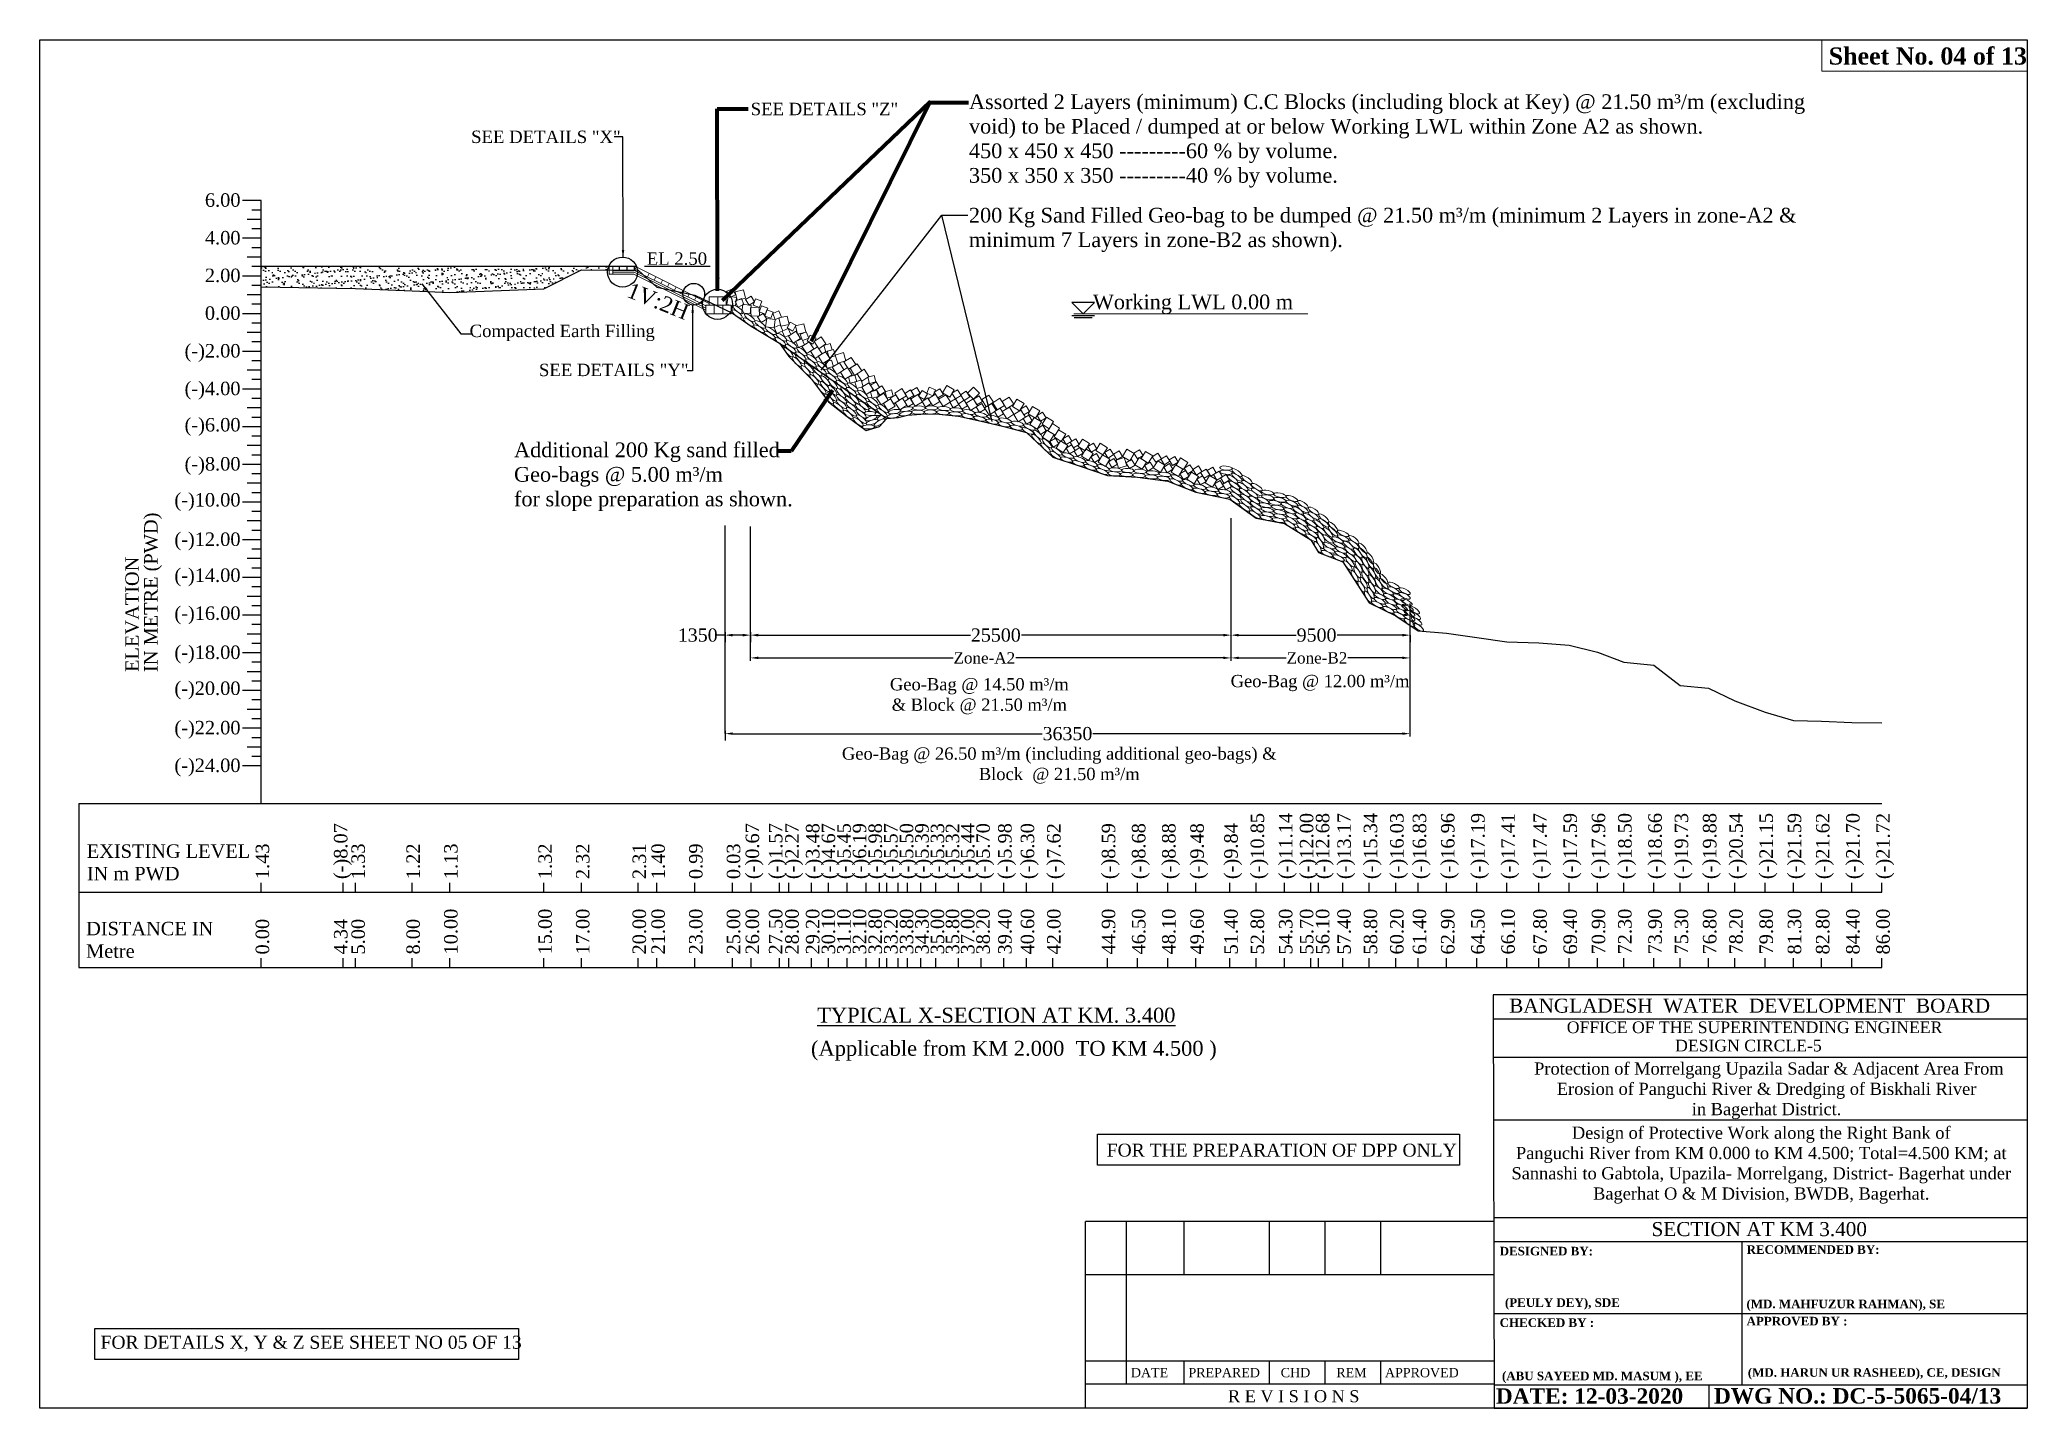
# Model space of a CAD drawing. Header units: metres. Extents: x -2434 to 11656, y -15288 to 8109.
# Drawn here: x -652.4 to -546.9, y -8328.6 to -8256 of the extents above; entities that cross this region are included whole.
import ezdxf
from ezdxf.enums import TextEntityAlignment as Align

# ---------------------------------------------------------------- set-up
doc = ezdxf.new("R2010")
doc.units = ezdxf.units.M
doc.layers.add('LINE', color=7, linetype='Continuous')
doc.styles.add('Kazi_T_H', font='timesbd.ttf')
doc.styles.get("Standard").update_dxf_attribs({"font": 'times.ttf'})
doc.dimstyles.get("Standard").update_dxf_attribs({"dimtxt": 0.5, "dimasz": 0.4075, "dimexe": 0.364, "dimexo": 0.219, "dimgap": 0.09, "dimtad": 0, "dimdec": 0, "dimlfac": 1000, "dimzin": 0, "dimdsep": 46, "dimtxsty": 'Standard', "dimcen": 0.09, "dimadec": 0, "dimazin": 0, "dimtfac": 1, "dimtdec": 0, "dimtofl": 0, "dimtmove": 0, "dimatfit": 3, "dimfxl": 1, "dimtolj": 1, "dimtzin": 0, "dimarcsym": 0})

msp = doc.modelspace()

# ---------------------------------------------------------------- texts
at = {"color": 0, "lineweight": -2}
for s, p in [('6.00', (-641.740627, -8264.816097)), ('4.00', (-641.740627, -8266.816097)), ('2.00', (-641.740627, -8268.816097)), ('0.00', (-641.740627, -8270.816097)), ('(-)2.00', (-641.740627, -8272.816097)), ('(-)4.00', (-641.740627, -8274.816097)), ('(-)6.00', (-641.740627, -8276.741097)), ('(-)8.00', (-641.740627, -8278.816097)), ('(-)10.00', (-641.740627, -8280.725045)), ('(-)12.00', (-641.740627, -8282.816097)), ('(-)14.00', (-641.740627, -8284.725045)), ('(-)16.00', (-641.740627, -8286.741097)), ('(-)18.00', (-641.740627, -8288.816097)), ('(-)20.00', (-641.740627, -8290.725045)), ('(-)22.00', (-641.740627, -8292.816097)), ('(-)24.00', (-641.740627, -8294.816097))]:
    msp.add_text(s, height=0.715, dxfattribs=at).set_placement(p, align=Align.RIGHT)
for s, p in [('IN METRE (PWD)', (-646.140627, -8289.50361)), ('ELEVATION', (-647.140627, -8289.50361)), ('(-)10.85', (-587.423756, -8300.496404)), ('(-)11.14', (-585.923756, -8300.496404)), ('(-)12.00', (-584.811756, -8300.496404)), ('(-)12.68', (-583.962652, -8300.496404)), ('(-)13.17', (-582.823756, -8300.496404)), ('(-)15.34', (-581.423756, -8300.496404)), ('(-)16.03', (-580.023756, -8300.496404)), ('(-)16.83', (-578.823756, -8300.496404)), ('(-)16.96', (-577.323756, -8300.496404)), ('(-)17.19', (-575.723756, -8300.496404)), ('(-)17.41', (-574.123756, -8300.496404)), ('(-)17.47', (-572.423756, -8300.496404)), ('(-)17.59', (-570.823756, -8300.496404)), ('(-)17.96', (-569.323756, -8300.496404)), ('(-)18.50', (-567.923756, -8300.496404)), ('(-)18.66', (-566.323756, -8300.496404)), ('(-)19.73', (-564.923756, -8300.496404)), ('(-)19.88', (-563.423756, -8300.496404)), ('(-)20.54', (-562.023756, -8300.496404)), ('(-)21.15', (-560.423756, -8300.496404)), ('(-)21.59', (-558.923756, -8300.496404)), ('(-)21.62', (-557.423756, -8300.496404)), ('(-)21.70', (-555.823756, -8300.496404)), ('(-)21.72', (-554.223756, -8300.496404)), ('(-)8.07', (-636.067902, -8300.496404)), ('(-)0.67', (-614.223756, -8300.496404)), ('(-)1.57', (-612.987273, -8300.496404)), ('(-)2.27', (-612.118552, -8300.496404)), ('(-)3.48', (-611.023756, -8300.496404)), ('(-)4.67', (-610.188584, -8300.496404)), ('(-)5.45', (-609.363587, -8300.496404)), ('(-)6.19', (-608.53859, -8300.496404)), ('(-)5.98', (-607.702491, -8300.496404)), ('(-)5.57', (-606.874862, -8300.496404)), ('(-)5.50', (-606.039787, -8300.496404)), ('(-)5.39', (-605.224696, -8300.496404)), ('(-)5.33', (-604.403169, -8300.496404)), ('(-)5.32', (-603.603169, -8300.496404)), ('(-)5.44', (-602.797048, -8300.496404)), ('(-)5.70', (-601.980036, -8300.496404)), ('(-)5.98', (-600.823756, -8300.496404)), ('(-)6.30', (-599.623756, -8300.496404)), ('(-)7.62', (-598.223756, -8300.496404)), ('(-)8.59', (-595.323756, -8300.496404)), ('(-)8.68', (-593.723756, -8300.496404)), ('(-)8.88', (-592.123756, -8300.496404)), ('(-)9.48', (-590.623756, -8300.496404)), ('(-)9.84', (-588.823756, -8300.496404)), ('1.43', (-640.223756, -8300.496404)), ('1.33', (-635.142452, -8300.496404)), ('1.22', (-632.223756, -8300.496404)), ('1.13', (-630.223756, -8300.496404)), ('1.32', (-625.223756, -8300.496404)), ('2.32', (-623.223756, -8300.496404)), ('2.31', (-620.223756, -8300.496404)), ('1.40', (-619.223756, -8300.496404)), ('0.99', (-617.223756, -8300.496404)), ('0.03', (-615.223756, -8300.496404)), ('10.00', (-630.223756, -8304.496404)), ('15.00', (-625.223756, -8304.496404)), ('17.00', (-623.223756, -8304.496404)), ('20.00', (-620.223756, -8304.496404)), ('21.00', (-619.223756, -8304.496404)), ('23.00', (-617.223756, -8304.496404)), ('25.00', (-615.223756, -8304.496404)), ('26.00', (-614.223756, -8304.496404)), ('27.50', (-612.987273, -8304.496404)), ('28.00', (-612.118552, -8304.496404)), ('29.20', (-611.023756, -8304.496404)), ('30.10', (-610.188584, -8304.496404)), ('31.10', (-609.363587, -8304.496404)), ('32.10', (-608.53859, -8304.496404)), ('32.80', (-607.702491, -8304.496404)), ('33.20', (-606.874862, -8304.496404)), ('33.80', (-606.039787, -8304.496404)), ('34.30', (-605.224696, -8304.496404)), ('35.00', (-604.403169, -8304.496404)), ('35.80', (-603.603169, -8304.496404)), ('37.00', (-602.797048, -8304.496404)), ('38.20', (-601.980036, -8304.496404)), ('39.40', (-600.823756, -8304.496404)), ('40.60', (-599.623756, -8304.496404)), ('42.00', (-598.223756, -8304.496404)), ('44.90', (-595.323756, -8304.496404)), ('46.50', (-593.723756, -8304.496404)), ('48.10', (-592.123756, -8304.496404)), ('49.60', (-590.623756, -8304.496404)), ('51.40', (-588.823756, -8304.496404)), ('52.80', (-587.423756, -8304.496404)), ('54.30', (-585.923756, -8304.496404)), ('55.70', (-584.811756, -8304.496404)), ('56.10', (-583.962652, -8304.496404)), ('57.40', (-582.823756, -8304.496404)), ('58.80', (-581.423756, -8304.496404)), ('60.20', (-580.023756, -8304.496404)), ('61.40', (-578.823756, -8304.496404)), ('62.90', (-577.323756, -8304.496404)), ('64.50', (-575.723756, -8304.496404)), ('66.10', (-574.123756, -8304.496404)), ('67.80', (-572.423756, -8304.496404)), ('69.40', (-570.823756, -8304.496404)), ('70.90', (-569.323756, -8304.496404)), ('72.30', (-567.923756, -8304.496404)), ('73.90', (-566.323756, -8304.496404)), ('75.30', (-564.923756, -8304.496404)), ('76.80', (-563.423756, -8304.496404)), ('78.20', (-562.023756, -8304.496404)), ('79.80', (-560.423756, -8304.496404)), ('81.30', (-558.923756, -8304.496404)), ('82.80', (-557.423756, -8304.496404)), ('84.40', (-555.823756, -8304.496404)), ('86.00', (-554.223756, -8304.496404)), ('0.00', (-640.223756, -8304.496404)), ('4.34', (-636.067902, -8304.496404)), ('5.00', (-635.142452, -8304.496404)), ('8.00', (-632.223756, -8304.496404))]:
    msp.add_text(s, height=0.715, rotation=90, dxfattribs=at).set_placement(p)
at = {"color": 0, "lineweight": -2, "char_height": 0.715, "attachment_point": 1}
for s, insert, width in [('EXISTING LEVEL IN m PWD', (-649.897335, -8298.653867), 8.82203068), ('DISTANCE IN Metre', (-649.935072, -8302.764786), 6.93160649)]:
    msp.add_mtext(s, dxfattribs=dict(at, insert=insert, width=width))
at = {"char_height": 0.78947585, "attachment_point": 1}
for s, insert in [('{\\LTYPICAL X-SECTION AT KM. 3.400}', (-611.140627, -8307.32209)), ('(Applicable from KM 2.000  TO KM 4.500 )', (-611.467845, -8309.082938))]:
    msp.add_mtext(s, dxfattribs=dict(at, insert=insert))
at = {"layer": 'LINE', "color": 0, "linetype": 'ByBlock', "lineweight": -3, "ltscale": 0.5}
msp.add_text('1V:2H ', height=0.825, rotation=338.19859051, dxfattribs=at).set_placement((-621.308066, -8269.575711))
for s, height, p in [('BANGLADESH  WATER  DEVELOPMENT  BOARD', 0.74358737, (-561.659339, -8307.586065)), ('OFFICE OF THE SUPERINTENDING ENGINEER', 0.62019982, (-561.397922, -8308.67062)), ('DESIGN CIRCLE-5', 0.62019982, (-561.724417, -8309.64064)), ('SECTION AT KM 3.400', 0.74423978, (-561.15028, -8319.44224)), ('R E V I S I O N S', 0.63875877, (-585.852739, -8328.258744))]:
    msp.add_text(s, height=height, dxfattribs=at).set_placement(p, align=Align.CENTER)
at = {"layer": 'LINE', "color": 0, "linetype": 'ByBlock', "lineweight": -3, "ltscale": 0.5, "style": 'Kazi_T_H'}
for s, height, p in [('DESIGNED BY:', 0.45562846, (-574.923988, -8320.466362)), ('RECOMMENDED BY:', 0.45562846, (-561.823316, -8320.384956)), ('(PEULY DEY), SDE', 0.45562846, (-574.645563, -8323.200481)), ('(MD. MAHFUZUR RAHMAN), SE ', 0.45562846, (-561.8274, -8323.272765)), ('CHECKED BY :', 0.45562846, (-574.923988, -8324.263266)), ('APPROVED BY :', 0.45562846, (-561.823316, -8324.18186)), ('(ABU SAYEED MD. MASUM ), EE', 0.45562846, (-574.803694, -8327.092481)), ('DATE: 12-03-2020', 0.82013122, (-575.128537, -8328.339155)), ('DWG NO.: DC-5-5065-04/13', 0.82013122, (-563.552909, -8328.330878))]:
    msp.add_text(s, height=height, dxfattribs=at).set_placement(p)
at = {"layer": 'LINE', "color": 0, "linetype": 'ByBlock', "lineweight": -3, "ltscale": 0.5}
for s, p in [('DATE', (-594.492994, -8326.932442)), ('PREPARED', (-591.437543, -8326.932442)), ('CHD', (-586.541804, -8326.932442)), ('REM', (-583.592261, -8326.932442)), ('APPROVED', (-581.010882, -8326.932442))]:
    msp.add_text(s, height=0.4908845, dxfattribs=at).set_placement(p)
at = {"layer": 'LINE', "color": 7, "lineweight": 13, "ltscale": 0.5, "attachment_point": 1}
for s, insert, char_height, width in [('{\\fTimes New Roman|b1|i0|c0|p18;Sheet No. 04 of 13}', (-557.466087, -8256.359804), 0.91199133, 11.27422698), ('Assorted 2 Layers (minimum) C.C Blocks (including block at Key) @ 21.50 {\\C0;m³/m} (excluding void) to be Placed / dumped at or below Working LWL within Zone A2 as shown. \\P450 x 450 x 450 ---------60 % by volume.\\P350 x 350 x 350 ---------40 % by volume.', (-603.086341, -8258.848174), 0.781767752, 46.31614072), ('Working LWL 0.00 m', (-596.510879, -8269.474159), 0.78176775, 30.04400339)]:
    msp.add_mtext(s, dxfattribs=dict(at, insert=insert, char_height=char_height, width=width))
at = {"layer": 'LINE', "color": 0, "linetype": 'ByBlock', "lineweight": -3, "ltscale": 0.5}
for s, insert, char_height, width, attachment_point in [('SEE DETAILS "Z"', (-614.669289, -8259.298365), 0.65828823, 9.99557303, 1), ('200 Kg Sand Filled Geo-bag to be dumped @ 21.50 m³/m ({\\C7;minimum} 2 Layers in zone-A2 & {\\C7;minimum} 7 Layers in zone-B2 as shown).', (-603.088502, -8264.872334), 0.781767752, 44.3343089, 1), ('Additional 200 Kg sand filled \\PGeo-bags @ 5.00 m³/m\\Pfor slope preparation as shown.', (-627.227216, -8277.324209), 0.78176775, 44.3343089, 1), ('Geo-Bag @ 12.00 m³/m  ', (-584.45597, -8289.661542), 0.65, 10.3171108, 2), ('Geo-Bag @ 14.50 m³/m \\P& Block @ 21.50 m³/m', (-602.535678, -8289.831471), 0.65, 10.40789923, 2), ('Geo-Bag @ 26.50 m³/m (including additional geo-bags) &\\PBlock  @ 21.50 m³/m ', (-598.295485, -8293.508861), 0.65, 26.79233381, 2), ('{\\fTimes New Roman|b1|i0|c0|p18; }Protection of Morrelgang Upazila Sadar & Adjacent Area From \\PErosion of Panguchi River & Dredging of Biskhali River\\Pin Bagerhat District.', (-560.759723, -8310.22665), 0.64559644, 41.72385672, 2), ('Design of Protective Work along the Right Bank of \\PPanguchi River from KM 0.000 to KM 4.500; Total=4.500 KM; at Sannashi to Gabtola, Upazila- Morrelgang, District- Bagerhat under Bagerhat O & M Division, BWDB, Bagerhat.', (-561.042204, -8313.633007), 0.645596444, 28.21266686, 2)]:
    msp.add_mtext(s, dxfattribs=dict(at, insert=insert, char_height=char_height, width=width, attachment_point=attachment_point))
for s, insert, char_height, attachment_point in [('SEE DETAILS "X"', (-629.503927, -8260.774589), 0.65828823, 1), ('EL 2.50', (-616.982132, -8267.238455), 0.6582882, 3), ('Compacted Earth Filling', (-619.753117, -8271.073755), 0.65828823, 3), ('SEE DETAILS "Y"', (-617.968785, -8273.146837), 0.65828823, 3)]:
    msp.add_mtext(s, dxfattribs=dict(at, insert=insert, char_height=char_height, attachment_point=attachment_point))
at = {"layer": 'LINE', "color": 0, "linetype": 'ByBlock', "lineweight": 30, "ltscale": 0.5, "char_height": 0.68631446, "width": 67.13921254, "attachment_point": 1}
for s, insert in [('\\pi-812,l812,t405.9,812;FOR THE PREPARATION OF DPP ONLY', (-595.77667, -8314.536196)), ('FOR DETAILS X, Y & Z SEE SHEET NO 05 OF 13', (-649.167699, -8324.732087))]:
    msp.add_mtext(s, dxfattribs=dict(at, insert=insert))
at = {"layer": 'LINE', "color": 0, "linetype": 'ByBlock', "lineweight": -3, "ltscale": 0.5, "insert": (-555.045561, -8326.452864), "char_height": 0.45562846, "width": 13.49210946, "attachment_point": 2, "style": 'Kazi_T_H'}
msp.add_mtext('(MD. HARUN UR RASHEED), CE, DESIGN', dxfattribs=at)

# ---------------------------------------------------------------- blocks, each defined once
blk = doc.blocks.new('*D865')
at = {"color": 0, "lineweight": -2, "ltscale": 0.5}
for p, q in [((-616.03, -8287.55), (-616.44, -8287.55)), ((-616.03, -8287.4), (-616.03, -8287.92)), ((-615.09, -8287.55), (-615.62, -8287.55)), ((-614.68, -8287.4), (-614.68, -8287.92))]:
    blk.add_line(p, q, dxfattribs=at)
at = {"color": 0, "linetype": 'Continuous', "lineweight": -3, "ltscale": 0.5}
for points in [[(-615.62, -8287.48), (-615.62, -8287.62), (-616.03, -8287.55)], [(-615.09, -8287.48), (-615.09, -8287.62), (-614.68, -8287.55)]]:
    blk.add_solid(points, dxfattribs=at)
at = {"layer": 'Defpoints', "color": 0, "linetype": 'Continuous', "lineweight": -3, "ltscale": 0.5}
for p in [(-614.68, -8285.47), (-616.03, -8285.61), (-614.68, -8287.55)]:
    blk.add_point(p, dxfattribs=at)
at = {"color": 0, "linetype": 'Continuous', "lineweight": -3, "ltscale": 0.5, "insert": (-617.48, -8287.55), "char_height": 0.5, "attachment_point": 5}
blk.add_mtext('\\A1;{\\H1.4x;1350}', dxfattribs=at)
blk = doc.blocks.new('*D866')
at = {"color": 0, "lineweight": -2, "ltscale": 0.5}
for p, q in [((-614.68, -8288.91), (-614.68, -8288.39)), ((-589.18, -8288.91), (-589.18, -8288.39)), ((-614.27, -8288.76), (-603.93, -8288.76)), ((-589.59, -8288.76), (-600.6, -8288.76))]:
    blk.add_line(p, q, dxfattribs=at)
at = {"color": 0, "linetype": 'Continuous', "lineweight": -3, "ltscale": 0.5}
for points in [[(-614.27, -8288.69), (-614.27, -8288.82), (-614.68, -8288.76)], [(-589.59, -8288.69), (-589.59, -8288.82), (-589.18, -8288.76)]]:
    blk.add_solid(points, dxfattribs=at)
at = {"layer": 'Defpoints', "color": 0, "linetype": 'Continuous', "lineweight": -3, "ltscale": 0.5}
for p in [(-589.18, -8288.76), (-614.68, -8291.03), (-589.18, -8291.02)]:
    blk.add_point(p, dxfattribs=at)
at = {"color": 0, "linetype": 'Continuous', "lineweight": -3, "ltscale": 0.5, "insert": (-602.27, -8288.76), "char_height": 0.5, "attachment_point": 5}
blk.add_mtext('\\A1;{\\H1.2x;Zone-A2}', dxfattribs=at)
blk = doc.blocks.new('*D867')
at = {"color": 0, "lineweight": -2, "ltscale": 0.5}
for p, q in [((-616.03, -8292.63), (-616.03, -8293.14)), ((-615.62, -8292.78), (-599.2, -8292.78)), ((-580.09, -8292.78), (-596.51, -8292.78)), ((-579.68, -8292.93), (-579.68, -8292.41))]:
    blk.add_line(p, q, dxfattribs=at)
at = {"color": 0, "linetype": 'Continuous', "lineweight": -3, "ltscale": 0.5}
for points in [[(-615.62, -8292.71), (-615.62, -8292.84), (-616.03, -8292.78)], [(-580.09, -8292.71), (-580.09, -8292.84), (-579.68, -8292.78)]]:
    blk.add_solid(points, dxfattribs=at)
at = {"layer": 'Defpoints', "color": 0, "linetype": 'Continuous', "lineweight": -3, "ltscale": 0.5}
for p in [(-616.03, -8292.12), (-579.68, -8292.78), (-579.68, -8297.28)]:
    blk.add_point(p, dxfattribs=at)
at = {"color": 0, "linetype": 'Continuous', "lineweight": -3, "ltscale": 0.5, "insert": (-597.86, -8292.78), "char_height": 0.5, "attachment_point": 5}
blk.add_mtext('\\A1;{\\H1.4x;36350}', dxfattribs=at)
blk = doc.blocks.new('*D868')
at = {"color": 0, "lineweight": -2, "ltscale": 0.5}
for p, q in [((-589.18, -8288.91), (-589.18, -8288.39)), ((-579.68, -8288.91), (-579.68, -8288.39)), ((-588.77, -8288.76), (-586.26, -8288.76)), ((-580.09, -8288.76), (-582.98, -8288.76))]:
    blk.add_line(p, q, dxfattribs=at)
at = {"color": 0, "linetype": 'Continuous', "lineweight": -3, "ltscale": 0.5}
for points in [[(-588.77, -8288.69), (-588.77, -8288.82), (-589.18, -8288.76)], [(-580.09, -8288.69), (-580.09, -8288.82), (-579.68, -8288.76)]]:
    blk.add_solid(points, dxfattribs=at)
at = {"layer": 'Defpoints', "color": 0, "linetype": 'Continuous', "lineweight": -3, "ltscale": 0.5}
for p in [(-579.68, -8288.76), (-589.18, -8290.53), (-579.68, -8290.27)]:
    blk.add_point(p, dxfattribs=at)
at = {"color": 0, "linetype": 'Continuous', "lineweight": -3, "ltscale": 0.5, "insert": (-584.62, -8288.76), "char_height": 0.5, "attachment_point": 5}
blk.add_mtext('\\A1;{\\H1.2x;Zone-B2}', dxfattribs=at)
blk = doc.blocks.new('*D869')
at = {"color": 0, "lineweight": -2, "ltscale": 0.5}
for p, q in [((-589.18, -8287.55), (-589.18, -8287.19)), ((-588.77, -8287.55), (-585.72, -8287.55)), ((-580.09, -8287.55), (-583.55, -8287.55)), ((-579.68, -8287.55), (-579.68, -8287.92))]:
    blk.add_line(p, q, dxfattribs=at)
at = {"color": 0, "linetype": 'Continuous', "lineweight": -3, "ltscale": 0.5}
for points in [[(-588.77, -8287.48), (-588.77, -8287.62), (-589.18, -8287.55)], [(-580.09, -8287.48), (-580.09, -8287.62), (-579.68, -8287.55)]]:
    blk.add_solid(points, dxfattribs=at)
at = {"layer": 'Defpoints', "color": 0, "linetype": 'Continuous', "lineweight": -3, "ltscale": 0.5}
for p in [(-589.18, -8287.55), (-579.68, -8287.51), (-579.68, -8287.55)]:
    blk.add_point(p, dxfattribs=at)
at = {"color": 0, "linetype": 'Continuous', "lineweight": -3, "ltscale": 0.5, "insert": (-584.64, -8287.55), "char_height": 0.5, "attachment_point": 5}
blk.add_mtext('\\A1;{\\H1.4x;9500}', dxfattribs=at)
blk = doc.blocks.new('*D870')
at = {"color": 0, "lineweight": -2, "ltscale": 0.5}
for p, q in [((-614.68, -8287.55), (-614.68, -8287.19)), ((-614.27, -8287.55), (-603.01, -8287.55)), ((-589.59, -8287.55), (-600.3, -8287.55)), ((-589.18, -8287.55), (-589.18, -8287.19))]:
    blk.add_line(p, q, dxfattribs=at)
at = {"color": 0, "linetype": 'Continuous', "lineweight": -3, "ltscale": 0.5}
for points in [[(-614.27, -8287.48), (-614.27, -8287.62), (-614.68, -8287.55)], [(-589.59, -8287.48), (-589.59, -8287.62), (-589.18, -8287.55)]]:
    blk.add_solid(points, dxfattribs=at)
at = {"layer": 'Defpoints', "color": 0, "linetype": 'Continuous', "lineweight": -3, "ltscale": 0.5}
for p in [(-614.68, -8287.55), (-589.18, -8287.55), (-589.18, -8287.55)]:
    blk.add_point(p, dxfattribs=at)
at = {"color": 0, "linetype": 'Continuous', "lineweight": -3, "ltscale": 0.5, "insert": (-601.66, -8287.55), "char_height": 0.5, "attachment_point": 5}
blk.add_mtext('\\A1;{\\H1.4x;25500}', dxfattribs=at)

# ---------------------------------------------------------------- dimensions: what is measured, and where the dimension line sits
at = {"color": 0, "linetype": 'Continuous', "lineweight": -3, "ltscale": 0.5}
for base, p1, p2, text, picture, middle in [((-614.680741, -8287.551387), (-616.030741, -8285.605261), (-614.680741, -8285.471845), '{\\H1.4x;<>}', '*D865', (-617.482855, -8287.551387)), ((-589.180741, -8287.551387), (-614.680741, -8287.551387), (-589.180741, -8287.551387), '{\\H1.4x;<>}', '*D870', (-601.656827, -8287.551387)), ((-579.680741, -8287.551387), (-589.180741, -8287.551387), (-579.680741, -8287.509288), '{\\H1.4x;<>}', '*D869', (-584.635473, -8287.551387)), ((-589.180741, -8288.755466), (-614.680741, -8291.033736), (-589.180741, -8291.020172), '{\\H1.2x;Zone-A2}', '*D866', (-602.265744, -8288.755466)), ((-579.680741, -8288.755466), (-589.180741, -8290.531381), (-579.680741, -8290.272682), '{\\H1.2x;Zone-B2}', '*D868', (-584.622998, -8288.755466))]:
    dim = msp.add_linear_dim(base=base, p1=p1, p2=p2, text=text, dimstyle='Standard', override={"dimfxl": 0.15, "dimfxlon": 1}, dxfattribs=at)
    dim.commit()
    dim.dimension.update_dxf_attribs({"geometry": picture, "text_midpoint": middle, "dimtype": 160})
dim = msp.add_linear_dim(base=(-579.680741, -8292.775505), p1=(-616.030741, -8292.118793), p2=(-579.680741, -8297.28202), text='{\\H1.4x;<>}', dimstyle='Standard', override={"dimfxl": 0.15, "dimfxlon": 1}, dxfattribs=at)
dim.commit()
dim.dimension.update_dxf_attribs({"geometry": '*D867', "text_midpoint": (-597.855741, -8292.775505)})

# ---------------------------------------------------------------- hatches: boundary and pattern name
at = {"linetype": 'Continuous', "lineweight": -3, "ltscale": 0.5}
h = msp.add_hatch(dxfattribs=at)
h.set_pattern_fill('AR-SAND', color=0, scale=0.01, style=0)
h.set_pattern_definition([(37.5, (-1024.92386, -6047.15096), (-0.01600031, 0.48941324), [0, -0.38608, 0, -0.4318, 0, -0.41275]), (7.5, (-1024.92386, -6047.15096), (0.44952328, 0.7168251), [0, -0.20828, 0, -0.34798, 0, -0.13335]), (327.5, (-1025.2363, -6047.15096), (0.79099237, 0.001437185), [0, -0.127, 0, -0.4572, 0, -0.5969]), (317.5, (-1025.2363, -6047.15096), (0.76355645, 0.22292932), [0, -0.0635, 0, -0.29972, 0, -0.3429])])
h.paths.add_polyline_path([(-640.640627, -8267.991097), (-640.640627, -8269.061097), (-635.640627, -8269.161097), (-632.640627, -8269.271097), (-630.640627, -8269.361097), (-625.640627, -8269.171097), (-623.640627, -8268.171097), (-622.180994, -8268.175963), (-622.180994, -8267.991097)])

# ---------------------------------------------------------------- linework, layer by layer
at = {"color": 0, "lineweight": -2}
for p, q in [((-640.640627, -8264.491097), (-641.640627, -8264.491097)), ((-640.640627, -8264.991097), (-641.140627, -8264.991097)), ((-640.640627, -8296.491097), (-640.640627, -8264.491097)), ((-640.640627, -8266.491097), (-641.640627, -8266.491097)), ((-640.640627, -8265.491097), (-641.390627, -8265.491097)), ((-640.640627, -8265.991097), (-641.140627, -8265.991097)), ((-640.640627, -8267.491097), (-641.390627, -8267.491097)), ((-640.640627, -8266.991097), (-641.140627, -8266.991097)), ((-640.640627, -8268.491097), (-641.640627, -8268.491097)), ((-640.640627, -8267.991097), (-641.140627, -8267.991097)), ((-640.640627, -8269.491097), (-641.390627, -8269.491097)), ((-640.640627, -8268.991097), (-641.140627, -8268.991097)), ((-640.640627, -8270.491097), (-641.640627, -8270.491097)), ((-640.640627, -8269.991097), (-641.140627, -8269.991097)), ((-640.640627, -8271.491097), (-641.390627, -8271.491097)), ((-640.640627, -8270.991097), (-641.140627, -8270.991097)), ((-640.640627, -8272.491097), (-641.640627, -8272.491097)), ((-640.640627, -8271.991097), (-641.140627, -8271.991097)), ((-640.640627, -8273.491097), (-641.390627, -8273.491097)), ((-640.640627, -8272.991097), (-641.140627, -8272.991097)), ((-640.640627, -8274.491097), (-641.640627, -8274.491097)), ((-640.640627, -8273.991097), (-641.140627, -8273.991097)), ((-640.640627, -8275.491097), (-641.390627, -8275.491097)), ((-640.640627, -8274.991097), (-641.140627, -8274.991097)), ((-640.640627, -8275.991097), (-641.140627, -8275.991097)), ((-640.640627, -8276.491097), (-641.640627, -8276.491097)), ((-640.640627, -8276.991097), (-641.140627, -8276.991097)), ((-640.640627, -8277.491097), (-641.390627, -8277.491097)), ((-640.640627, -8277.991097), (-641.140627, -8277.991097)), ((-640.640627, -8278.491097), (-641.640627, -8278.491097)), ((-640.640627, -8278.991097), (-641.140627, -8278.991097)), ((-640.640627, -8279.491097), (-641.390627, -8279.491097)), ((-640.640627, -8279.991097), (-641.140627, -8279.991097)), ((-640.640627, -8280.491097), (-641.640627, -8280.491097)), ((-640.640627, -8280.991097), (-641.140627, -8280.991097)), ((-640.640627, -8281.491097), (-641.390627, -8281.491097)), ((-640.640627, -8281.991097), (-641.140627, -8281.991097)), ((-640.640627, -8282.491097), (-641.640627, -8282.491097)), ((-640.640627, -8282.991097), (-641.140627, -8282.991097)), ((-640.640627, -8283.491097), (-641.390627, -8283.491097)), ((-640.640627, -8283.991097), (-641.140627, -8283.991097)), ((-640.640627, -8284.491097), (-641.640627, -8284.491097)), ((-640.640627, -8284.991097), (-641.140627, -8284.991097)), ((-640.640627, -8286.491097), (-641.640627, -8286.491097)), ((-640.640627, -8285.491097), (-641.390627, -8285.491097)), ((-640.640627, -8285.991097), (-641.140627, -8285.991097)), ((-640.640627, -8287.491097), (-641.390627, -8287.491097)), ((-640.640627, -8286.991097), (-641.140627, -8286.991097)), ((-640.640627, -8288.491097), (-641.640627, -8288.491097)), ((-640.640627, -8287.991097), (-641.140627, -8287.991097)), ((-640.640627, -8289.491097), (-641.390627, -8289.491097)), ((-640.640627, -8288.991097), (-641.140627, -8288.991097)), ((-640.640627, -8290.491097), (-641.640627, -8290.491097)), ((-640.640627, -8289.991097), (-641.140627, -8289.991097)), ((-640.640627, -8291.491097), (-641.390627, -8291.491097)), ((-640.640627, -8290.991097), (-641.140627, -8290.991097)), ((-640.640627, -8292.491097), (-641.640627, -8292.491097)), ((-640.640627, -8291.991097), (-641.140627, -8291.991097)), ((-640.640627, -8293.491097), (-641.390627, -8293.491097)), ((-640.640627, -8292.991097), (-641.140627, -8292.991097)), ((-640.640627, -8294.491097), (-641.640627, -8294.491097)), ((-640.640627, -8293.991097), (-641.140627, -8293.991097)), ((-650.312438, -8296.491097), (-554.640627, -8296.491097)), ((-650.312438, -8301.196404), (-554.640627, -8301.196404)), ((-650.312438, -8305.196404), (-554.640627, -8305.196404))]:
    msp.add_line(p, q, dxfattribs=at)
at = {"color": 0, "linetype": 'Continuous', "lineweight": -3, "ltscale": 0.5}
for p, q in [((-622.180994, -8267.991097), (-640.640627, -8267.991097)), ((-620.780994, -8267.991097), (-622.180994, -8267.991097)), ((-621.628207, -8268.191097), (-621.628207, -8267.991097)), ((-621.228207, -8268.191097), (-621.228207, -8267.991097)), ((-620.828207, -8268.191097), (-620.828207, -8267.991097)), ((-616.81554, -8267.991097), (-620.303614, -8267.991097)), ((-613.140627, -8272.061097), (-607.440627, -8276.061097)), ((-616.030741, -8292.775505), (-616.030741, -8281.729027)), ((-614.680741, -8288.648466), (-614.680741, -8281.780381)), ((-589.180741, -8288.755466), (-589.180741, -8281.344167)), ((-579.680741, -8292.775505), (-579.680741, -8285.874441)), ((-575.22265, -8328.578123), (-546.928099, -8328.578123))]:
    msp.add_line(p, q, dxfattribs=at)
at = {"linetype": 'ByBlock', "lineweight": 18, "ltscale": 0.5}
for p, q in [((-622.180994, -8267.991097), (-622.180994, -8268.391097)), ((-621.980994, -8267.991097), (-621.980994, -8268.391097)), ((-620.828207, -8268.191097), (-620.738765, -8268.012212)), ((-620.151251, -8268.529575), (-620.061808, -8268.35069)), ((-620.137756, -8268.54069), (-620.048313, -8268.361804)), ((-619.79348, -8268.708461), (-619.704038, -8268.529575)), ((-619.435709, -8268.887346), (-619.346267, -8268.708461)), ((-619.077939, -8269.066232), (-618.988496, -8268.887346)), ((-618.720168, -8269.245117), (-618.630725, -8269.066232)), ((-618.720168, -8269.245117), (-618.630725, -8269.066232)), ((-618.362397, -8269.424002), (-618.272954, -8269.245117)), ((-618.004626, -8269.602888), (-617.915183, -8269.424002)), ((-618.004626, -8269.602888), (-617.915183, -8269.424002)), ((-617.646855, -8269.781773), (-617.557412, -8269.602888)), ((-617.646855, -8269.781773), (-617.557412, -8269.602888)), ((-617.646855, -8269.781773), (-617.557412, -8269.602888)), ((-617.289084, -8269.960659), (-617.199641, -8269.781773))]:
    msp.add_line(p, q, dxfattribs=at)
at = {"linetype": 'ByBlock', "lineweight": 13, "ltscale": 0.5}
for p, q in [((-620.875421, -8268.391097), (-622.180994, -8268.391097)), ((-620.828207, -8268.191097), (-621.980994, -8268.191097)), ((-620.851814, -8268.291097), (-621.980994, -8268.291097)), ((-617.050703, -8270.303456), (-620.875421, -8268.391097)), ((-617.050703, -8270.191653), (-620.851814, -8268.291097)), ((-617.050703, -8270.079849), (-620.828207, -8268.191097)), ((-616.867502, -8269.947843), (-620.780994, -8267.991097))]:
    msp.add_line(p, q, dxfattribs=at)
for p, q in [((-640.640627, -8270.491097), (-641.640627, -8270.491097)), ((-650.312438, -8296.491097), (-650.312438, -8305.196404)), ((-640.640627, -8301.196404), (-640.640627, -8300.696404)), ((-636.300627, -8301.196404), (-636.300627, -8300.696404)), ((-635.640627, -8301.196404), (-635.640627, -8300.696404)), ((-632.640627, -8301.196404), (-632.640627, -8300.696404)), ((-630.640627, -8301.196404), (-630.640627, -8300.696404)), ((-625.640627, -8301.196404), (-625.640627, -8300.696404)), ((-623.640627, -8301.196404), (-623.640627, -8300.696404)), ((-620.640627, -8301.196404), (-620.640627, -8300.696404)), ((-619.640627, -8301.196404), (-619.640627, -8300.696404)), ((-617.640627, -8301.196404), (-617.640627, -8300.696404)), ((-615.640627, -8301.196404), (-615.640627, -8300.696404)), ((-614.640627, -8301.196404), (-614.640627, -8300.696404)), ((-613.140627, -8301.196404), (-613.140627, -8300.696404)), ((-612.640627, -8301.196404), (-612.640627, -8300.696404)), ((-611.440627, -8301.196404), (-611.440627, -8300.696404)), ((-610.540627, -8301.196404), (-610.540627, -8300.696404)), ((-609.540627, -8301.196404), (-609.540627, -8300.696404)), ((-608.540627, -8301.196404), (-608.540627, -8300.696404)), ((-607.840627, -8301.196404), (-607.840627, -8300.696404)), ((-607.440627, -8301.196404), (-607.440627, -8300.696404)), ((-606.840627, -8301.196404), (-606.840627, -8300.696404)), ((-606.340627, -8301.196404), (-606.340627, -8300.696404)), ((-605.640627, -8301.196404), (-605.640627, -8300.696404)), ((-604.840627, -8301.196404), (-604.840627, -8300.696404)), ((-603.640627, -8301.196404), (-603.640627, -8300.696404)), ((-602.440627, -8301.196404), (-602.440627, -8300.696404)), ((-601.240627, -8301.196404), (-601.240627, -8300.696404)), ((-600.040627, -8301.196404), (-600.040627, -8300.696404)), ((-598.640627, -8301.196404), (-598.640627, -8300.696404)), ((-595.740627, -8301.196404), (-595.740627, -8300.696404)), ((-594.140627, -8301.196404), (-594.140627, -8300.696404)), ((-592.540627, -8301.196404), (-592.540627, -8300.696404)), ((-591.040627, -8301.196404), (-591.040627, -8300.696404)), ((-589.240627, -8301.196404), (-589.240627, -8300.696404)), ((-587.840627, -8301.196404), (-587.840627, -8300.696404)), ((-586.340627, -8301.196404), (-586.340627, -8300.696404)), ((-584.940627, -8301.196404), (-584.940627, -8300.696404)), ((-584.540627, -8301.196404), (-584.540627, -8300.696404)), ((-583.240627, -8301.196404), (-583.240627, -8300.696404)), ((-581.840627, -8301.196404), (-581.840627, -8300.696404)), ((-580.440627, -8301.196404), (-580.440627, -8300.696404)), ((-579.240627, -8301.196404), (-579.240627, -8300.696404)), ((-577.740627, -8301.196404), (-577.740627, -8300.696404)), ((-576.140627, -8301.196404), (-576.140627, -8300.696404)), ((-574.540627, -8301.196404), (-574.540627, -8300.696404)), ((-572.840627, -8301.196404), (-572.840627, -8300.696404)), ((-571.240627, -8301.196404), (-571.240627, -8300.696404)), ((-569.740627, -8301.196404), (-569.740627, -8300.696404)), ((-568.340627, -8301.196404), (-568.340627, -8300.696404)), ((-566.740627, -8301.196404), (-566.740627, -8300.696404)), ((-565.340627, -8301.196404), (-565.340627, -8300.696404)), ((-563.840627, -8301.196404), (-563.840627, -8300.696404)), ((-562.440627, -8301.196404), (-562.440627, -8300.696404)), ((-560.840627, -8301.196404), (-560.840627, -8300.696404)), ((-559.340627, -8301.196404), (-559.340627, -8300.696404)), ((-557.840627, -8301.196404), (-557.840627, -8300.696404)), ((-556.240627, -8301.196404), (-556.240627, -8300.696404)), ((-554.640627, -8301.196404), (-554.640627, -8300.696404)), ((-640.640627, -8305.196404), (-640.640627, -8304.696404)), ((-636.300627, -8305.196404), (-636.300627, -8304.696404)), ((-635.640627, -8305.196404), (-635.640627, -8304.696404)), ((-632.640627, -8305.196404), (-632.640627, -8304.696404)), ((-630.640627, -8305.196404), (-630.640627, -8304.696404)), ((-625.640627, -8305.196404), (-625.640627, -8304.696404)), ((-623.640627, -8305.196404), (-623.640627, -8304.696404)), ((-620.640627, -8305.196404), (-620.640627, -8304.696404)), ((-619.640627, -8305.196404), (-619.640627, -8304.696404)), ((-617.640627, -8305.196404), (-617.640627, -8304.696404)), ((-615.640627, -8305.196404), (-615.640627, -8304.696404)), ((-614.640627, -8305.196404), (-614.640627, -8304.696404)), ((-613.140627, -8305.196404), (-613.140627, -8304.696404)), ((-612.640627, -8305.196404), (-612.640627, -8304.696404)), ((-611.440627, -8305.196404), (-611.440627, -8304.696404)), ((-610.540627, -8305.196404), (-610.540627, -8304.696404)), ((-609.540627, -8305.196404), (-609.540627, -8304.696404)), ((-608.540627, -8305.196404), (-608.540627, -8304.696404)), ((-607.840627, -8305.196404), (-607.840627, -8304.696404)), ((-607.440627, -8305.196404), (-607.440627, -8304.696404)), ((-606.840627, -8305.196404), (-606.840627, -8304.696404)), ((-606.340627, -8305.196404), (-606.340627, -8304.696404)), ((-605.640627, -8305.196404), (-605.640627, -8304.696404)), ((-604.840627, -8305.196404), (-604.840627, -8304.696404)), ((-603.640627, -8305.196404), (-603.640627, -8304.696404)), ((-602.440627, -8305.196404), (-602.440627, -8304.696404)), ((-601.240627, -8305.196404), (-601.240627, -8304.696404)), ((-600.040627, -8305.196404), (-600.040627, -8304.696404)), ((-598.640627, -8305.196404), (-598.640627, -8304.696404)), ((-595.740627, -8305.196404), (-595.740627, -8304.696404)), ((-594.140627, -8305.196404), (-594.140627, -8304.696404)), ((-592.540627, -8305.196404), (-592.540627, -8304.696404)), ((-591.040627, -8305.196404), (-591.040627, -8304.696404)), ((-589.240627, -8305.196404), (-589.240627, -8304.696404)), ((-587.840627, -8305.196404), (-587.840627, -8304.696404)), ((-586.340627, -8305.196404), (-586.340627, -8304.696404)), ((-584.940627, -8305.196404), (-584.940627, -8304.696404)), ((-584.540627, -8305.196404), (-584.540627, -8304.696404)), ((-583.240627, -8305.196404), (-583.240627, -8304.696404)), ((-581.840627, -8305.196404), (-581.840627, -8304.696404)), ((-580.440627, -8305.196404), (-580.440627, -8304.696404)), ((-579.240627, -8305.196404), (-579.240627, -8304.696404)), ((-577.740627, -8305.196404), (-577.740627, -8304.696404)), ((-576.140627, -8305.196404), (-576.140627, -8304.696404)), ((-574.540627, -8305.196404), (-574.540627, -8304.696404)), ((-572.840627, -8305.196404), (-572.840627, -8304.696404)), ((-571.240627, -8305.196404), (-571.240627, -8304.696404)), ((-569.740627, -8305.196404), (-569.740627, -8304.696404)), ((-568.340627, -8305.196404), (-568.340627, -8304.696404)), ((-566.740627, -8305.196404), (-566.740627, -8304.696404)), ((-565.340627, -8305.196404), (-565.340627, -8304.696404)), ((-563.840627, -8305.196404), (-563.840627, -8304.696404)), ((-562.440627, -8305.196404), (-562.440627, -8304.696404)), ((-560.840627, -8305.196404), (-560.840627, -8304.696404)), ((-559.340627, -8305.196404), (-559.340627, -8304.696404)), ((-557.840627, -8305.196404), (-557.840627, -8304.696404)), ((-556.240627, -8305.196404), (-556.240627, -8304.696404)), ((-554.640627, -8305.196404), (-554.640627, -8304.696404))]:
    msp.add_line(p, q)
at = {"color": 6}
msp.add_lwpolyline([(-640.640627, -8269.061097), (-635.640627, -8269.161097), (-632.640627, -8269.271097), (-630.640627, -8269.361097), (-625.640627, -8269.171097), (-623.640627, -8268.171097), (-620.640627, -8268.181097), (-619.640627, -8269.091097), (-617.640627, -8269.501097), (-615.640627, -8270.461097), (-614.640627, -8271.161097), (-613.140627, -8272.061097), (-612.640627, -8272.761097), (-611.440627, -8273.971097), (-610.540627, -8275.161097), (-609.540627, -8275.941097), (-608.540627, -8276.681097), (-607.840627, -8276.471097), (-607.440627, -8276.061097), (-606.840627, -8275.991097), (-606.340627, -8275.881097), (-605.640627, -8275.821097), (-604.840627, -8275.811097), (-603.640627, -8275.931097), (-602.440627, -8276.191097), (-601.240627, -8276.471097), (-600.040627, -8276.791097), (-598.640627, -8278.111097), (-597.240627, -8278.561097), (-595.740627, -8279.081097), (-594.140627, -8279.171097), (-592.540627, -8279.371097), (-591.040627, -8279.971097), (-589.240627, -8280.331097), (-587.840627, -8281.341097), (-586.340627, -8281.631097), (-584.940627, -8282.491097), (-584.540627, -8283.171097), (-583.240627, -8283.661097), (-581.840627, -8285.831097), (-580.440627, -8286.521097), (-579.240627, -8287.321097), (-577.740627, -8287.451097), (-576.140627, -8287.681097), (-574.540627, -8287.901097), (-572.840627, -8287.961097), (-571.240627, -8288.081097), (-569.740627, -8288.451097), (-568.340627, -8288.991097), (-566.740627, -8289.151097), (-565.340627, -8290.221097), (-563.840627, -8290.371097), (-562.440627, -8291.031097), (-560.840627, -8291.641097), (-559.340627, -8292.081097), (-557.840627, -8292.111097), (-556.240627, -8292.191097), (-554.640627, -8292.211097)], dxfattribs=at)
at = {"linetype": 'ByBlock', "lineweight": 18, "ltscale": 0.5}
for points in [[(-616.867502, -8270.041097), (-616.417502, -8270.041097), (-616.417502, -8269.591097), (-616.867502, -8269.591097)], [(-616.417502, -8270.041097), (-615.967502, -8270.041097), (-615.967502, -8269.591097), (-616.417502, -8269.591097)], [(-617.050703, -8270.491097), (-616.600703, -8270.491097), (-616.600703, -8270.041097), (-617.050703, -8270.041097)], [(-616.600703, -8270.491097), (-616.150703, -8270.491097), (-616.150703, -8270.041097), (-616.600703, -8270.041097)], [(-616.150703, -8270.491097), (-615.700703, -8270.491097), (-615.700703, -8270.041097), (-616.150703, -8270.041097)]]:
    msp.add_lwpolyline(points, close=True, dxfattribs=at)
at = {"color": 0, "lineweight": -2}
msp.add_lwpolyline([(-645.640627, -8289.53361, 0, 0, 0), (-645.640627, -8281.786944, 0.276667, 0, 0), (-645.640627, -8281.23361, 0, 0, 0)], format="xyseb", dxfattribs=at)
at = {"color": 0, "linetype": 'Continuous', "lineweight": -3, "ltscale": 0.5}
for points in [[(-596.258256, -8314.027755), (-577.060435, -8314.027755), (-577.060435, -8315.684326), (-596.258256, -8315.684326)], [(-649.46889, -8324.337702), (-626.994434, -8324.337702), (-626.994434, -8325.993191), (-649.46889, -8325.993191)]]:
    msp.add_lwpolyline(points, close=True, dxfattribs=at)
at = {"color": 0, "linetype": 'ByBlock', "lineweight": 15, "ltscale": 0.5}
for centre, major_axis in [((-615.385529, -8270.509458), (0.267413, -0.198028)), ((-615.328984, -8270.281383), (0.267413, -0.198028)), ((-614.777848, -8270.934413), (0.267413, -0.198028)), ((-614.721304, -8270.706338), (0.267413, -0.198028)), ((-614.22125, -8271.286287), (0.277974, -0.182909)), ((-614.167667, -8271.058274), (0.277974, -0.182909)), ((-613.654737, -8271.625075), (0.277974, -0.182909)), ((-613.601155, -8271.397061), (0.277974, -0.182909)), ((-613.094274, -8271.966767), (0.277974, -0.182909)), ((-613.038207, -8271.739142), (0.277974, -0.182909)), ((-612.660515, -8272.535902), (0.227338, -0.242986)), ((-612.549615, -8272.347752), (0.264125, -0.202393)), ((-612.495984, -8272.11821), (0.277974, -0.182909)), ((-612.222153, -8273.033578), (0.227338, -0.242986)), ((-612.00968, -8272.729406), (0.264125, -0.202393)), ((-611.953004, -8272.49806), (0.264125, -0.202393)), ((-611.41348, -8272.873474), (0.264125, -0.202393)), ((-611.754473, -8273.497602), (0.227338, -0.242986)), ((-611.580149, -8273.363717), (0.227338, -0.242986)), ((-611.470156, -8273.104821), (0.264125, -0.202393)), ((-611.295156, -8273.976091), (0.227338, -0.242986)), ((-611.123562, -8273.842988), (0.227338, -0.242986)), ((-610.931566, -8273.482109), (0.264125, -0.202393)), ((-610.877128, -8273.250819), (0.264125, -0.202393)), ((-610.709676, -8274.043304), (0.227338, -0.242986)), ((-610.392668, -8273.861341), (0.264125, -0.202393)), ((-610.33823, -8273.63005), (0.264125, -0.202393)), ((-609.798574, -8274.003385), (0.264125, -0.202393)), ((-610.903985, -8274.492321), (0.217941, -0.251449)), ((-610.727636, -8274.35543), (0.217941, -0.251449)), ((-610.512109, -8275.012732), (0.217941, -0.251449)), ((-610.340515, -8274.877584), (0.217941, -0.251449)), ((-610.328893, -8274.556256), (0.217941, -0.251449)), ((-610.311813, -8274.20684), (0.227338, -0.242986)), ((-609.855777, -8274.240347), (0.264125, -0.202393)), ((-609.850824, -8275.006326), (0.257294, -0.211008)), ((-609.873803, -8274.701538), (0.227338, -0.242986)), ((-609.371698, -8275.113115), (0.257294, -0.211008)), ((-609.314969, -8274.621073), (0.264125, -0.202393)), ((-609.257767, -8274.384112), (0.264125, -0.202393)), ((-609.170962, -8274.998898), (0.227338, -0.242986)), ((-608.776202, -8274.997798), (0.264125, -0.202393)), ((-608.720349, -8274.764692), (0.264125, -0.202393)), ((-608.175152, -8275.134439), (0.264125, -0.202393)), ((-610.018632, -8275.428008), (0.257294, -0.211008)), ((-609.844925, -8275.289522), (0.257294, -0.211008)), ((-609.494693, -8275.835405), (0.257294, -0.211008)), ((-609.328998, -8275.41661), (0.257294, -0.211008)), ((-609.320986, -8275.696919), (0.257294, -0.211008)), ((-608.966088, -8276.233118), (0.257294, -0.211008)), ((-608.846174, -8275.50319), (0.257294, -0.211008)), ((-608.7996, -8275.80855), (0.257294, -0.211008)), ((-608.791588, -8276.087926), (0.257294, -0.211008)), ((-608.669649, -8275.362118), (0.257294, -0.211008)), ((-608.273454, -8276.035073), (0.318357, 0.096819)), ((-608.230939, -8275.36411), (0.264125, -0.202393)), ((-607.695057, -8275.747186), (0.264125, -0.202393)), ((-607.640386, -8275.518675), (0.264125, -0.202393)), ((-607.09975, -8275.911524), (0.328913, 0.050407)), ((-607.047003, -8275.686059), (0.328913, 0.050407)), ((-606.44625, -8275.787812), (0.326624, 0.063575)), ((-606.396333, -8275.558249), (0.326624, 0.063575)), ((-605.792927, -8275.716904), (0.332668, -0.00753)), ((-605.737758, -8275.498419), (0.332668, -0.00753)), ((-605.130901, -8275.708641), (0.332668, -0.00753)), ((-605.075381, -8275.490156), (0.332668, -0.00753)), ((-604.468232, -8275.738255), (0.331391, -0.030083)), ((-604.411308, -8275.524474), (0.331391, -0.030083)), ((-603.807691, -8275.807166), (0.331391, -0.030083)), ((-603.750767, -8275.593385), (0.331391, -0.030083)), ((-603.156567, -8275.921358), (0.325629, -0.068486)), ((-603.100857, -8275.708885), (0.325629, -0.068486)), ((-602.509385, -8276.063357), (0.322928, -0.080264)), ((-602.453675, -8275.850884), (0.322928, -0.080264)), ((-601.807637, -8276.00503), (0.322928, -0.080264)), ((-608.419345, -8276.498751), (0.332736, 0.003387)), ((-607.837827, -8276.273025), (0.285434, 0.171032)), ((-601.862648, -8276.216172), (0.322928, -0.080264)), ((-601.218077, -8276.367523), (0.322928, -0.080264)), ((-601.159722, -8276.157073), (0.322928, -0.080264)), ((-600.574977, -8276.534241), (0.322928, -0.080264)), ((-600.516376, -8276.322378), (0.322928, -0.080264)), ((-599.956505, -8276.714122), (0.297783, -0.148493)), ((-599.881498, -8276.505459), (0.307728, -0.126604)), ((-599.504787, -8277.14038), (0.236989, -0.233583)), ((-599.423969, -8276.908803), (0.236989, -0.233583)), ((-599.025425, -8277.597431), (0.236989, -0.233583)), ((-598.944694, -8277.369973), (0.236989, -0.233583)), ((-598.507326, -8278.002098), (0.270048, -0.194419)), ((-598.430382, -8277.788743), (0.270048, -0.194419)), ((-597.915573, -8278.233692), (0.317327, -0.100143)), ((-597.840621, -8278.017615), (0.317327, -0.100143)), ((-597.21318, -8278.227451), (0.31193, -0.115864)), ((-597.281673, -8278.433799), (0.317327, -0.100143)), ((-596.653088, -8278.647785), (0.31193, -0.115864)), ((-596.5875, -8278.437437), (0.31193, -0.115864)), ((-596.024063, -8278.866492), (0.31193, -0.115864)), ((-595.961732, -8278.655062), (0.31193, -0.115864)), ((-595.382888, -8278.988039), (0.330376, -0.039704)), ((-595.315276, -8278.775918), (0.331635, -0.027263)), ((-594.722962, -8279.027643), (0.332259, -0.01814)), ((-594.655702, -8278.814078), (0.332259, -0.01814)), ((-594.063036, -8279.069111), (0.332259, -0.01814)), ((-593.995775, -8278.855546), (0.332259, -0.01814)), ((-593.410064, -8279.14886), (0.331331, -0.030739)), ((-593.342804, -8278.935295), (0.331331, -0.030739)), ((-592.751106, -8279.232277), (0.329801, -0.044226)), ((-592.683846, -8279.018712), (0.329801, -0.044226)), ((-592.055117, -8279.209651), (0.301229, -0.141371)), ((-589.441918, -8278.684721), (0.331458, -0.029329)), ((-589.441918, -8278.904136), (0.331458, -0.029329)), ((-589.092426, -8279.267525), (0.270976, -0.193123)), ((-588.870183, -8278.915098), (0.270976, -0.193123)), ((-588.870183, -8279.166103), (0.270976, -0.193123)), ((-588.329434, -8279.299248), (0.270976, -0.193123)), ((-592.120056, -8279.418928), (0.301229, -0.141371)), ((-591.513555, -8279.661697), (0.301229, -0.141371)), ((-591.448615, -8279.452419), (0.301229, -0.141371)), ((-590.889547, -8279.885035), (0.318509, -0.096318)), ((-590.826791, -8279.67321), (0.318509, -0.096318)), ((-590.245482, -8280.018005), (0.326772, -0.062808)), ((-590.177869, -8279.810815), (0.326772, -0.062808)), ((-589.593126, -8280.148544), (0.326772, -0.062808)), ((-589.523489, -8279.93976), (0.326772, -0.062808)), ((-588.999931, -8279.586052), (0.270976, -0.193123)), ((-588.989896, -8280.375701), (0.270976, -0.193123)), ((-588.934029, -8279.888872), (0.270976, -0.193123)), ((-588.920083, -8280.155971), (0.270976, -0.193123)), ((-588.553455, -8279.656253), (0.270976, -0.193123)), ((-588.46096, -8279.974781), (0.270976, -0.193123)), ((-588.395058, -8280.2776), (0.270976, -0.193123)), ((-588.329434, -8279.550254), (0.270976, -0.193123)), ((-588.033421, -8280.053795), (0.280084, -0.17966)), ((-587.940927, -8280.372323), (0.280084, -0.17966)), ((-587.809401, -8279.69679), (0.280084, -0.17966)), ((-587.809401, -8279.947796), (0.280084, -0.17966)), ((-587.470623, -8280.389623), (0.301804, -0.140139)), ((-587.233055, -8279.984685), (0.324771, -0.072448)), ((-587.233055, -8280.235691), (0.324771, -0.072448)), ((-586.582335, -8280.122596), (0.325264, -0.070202)), ((-585.947113, -8280.300669), (0.308149, -0.125574)), ((-588.450925, -8280.764429), (0.270976, -0.193123)), ((-588.381112, -8280.5447), (0.270976, -0.193123)), ((-587.916107, -8281.150633), (0.280084, -0.17966)), ((-587.863448, -8280.666967), (0.280084, -0.17966)), ((-587.849501, -8280.934066), (0.280084, -0.17966)), ((-587.361014, -8280.654827), (0.325264, -0.070202)), ((-587.311908, -8281.33094), (0.325264, -0.070202)), ((-587.253229, -8280.897042), (0.325264, -0.070202)), ((-587.240886, -8281.123823), (0.325264, -0.070202)), ((-586.849863, -8280.529418), (0.325264, -0.070202)), ((-586.708322, -8280.774821), (0.325264, -0.070202)), ((-586.600538, -8281.017036), (0.325264, -0.070202)), ((-586.588194, -8281.243817), (0.325264, -0.070202)), ((-586.582335, -8280.373602), (0.325264, -0.070202)), ((-586.221607, -8280.664025), (0.308149, -0.125574)), ((-586.072201, -8280.947762), (0.308149, -0.125574)), ((-585.969336, -8281.219528), (0.308149, -0.125574)), ((-585.977314, -8281.465875), (0.282558, -0.175744)), ((-585.947113, -8280.551675), (0.308149, -0.125574)), ((-585.623434, -8280.935821), (0.279617, -0.180386)), ((-585.486575, -8281.25922), (0.279617, -0.180386)), ((-585.35915, -8280.605699), (0.279617, -0.180386)), ((-585.35915, -8280.856704), (0.279617, -0.180386)), ((-585.059583, -8281.286025), (0.279617, -0.180386)), ((-584.795299, -8280.955903), (0.279617, -0.180386)), ((-584.795299, -8281.206909), (0.279617, -0.180386)), ((-584.25981, -8281.340611), (0.254274, -0.214639)), ((-586.662251, -8281.453209), (0.325264, -0.070202)), ((-586.0517, -8281.678794), (0.282558, -0.175744)), ((-585.484702, -8282.026866), (0.279617, -0.180386)), ((-585.410316, -8281.813948), (0.279617, -0.180386)), ((-585.410221, -8281.556313), (0.279617, -0.180386)), ((-584.92285, -8281.611449), (0.279617, -0.180386)), ((-584.921909, -8282.376178), (0.279617, -0.180386)), ((-584.846591, -8282.166177), (0.279617, -0.180386)), ((-584.846496, -8281.908541), (0.279617, -0.180386)), ((-584.517059, -8281.654248), (0.254274, -0.214639)), ((-584.394844, -8282.008661), (0.254274, -0.214639)), ((-584.389174, -8282.359489), (0.164494, -0.289252)), ((-584.25981, -8281.591617), (0.254274, -0.214639)), ((-584.022176, -8282.453739), (0.262442, -0.20457)), ((-584.024242, -8282.092519), (0.227929, -0.242432)), ((-583.772614, -8281.788697), (0.227929, -0.242432)), ((-583.772614, -8282.039702), (0.227929, -0.242432)), ((-583.525714, -8282.496745), (0.303533, -0.136354)), ((-583.232005, -8282.150779), (0.303533, -0.136354)), ((-583.232005, -8282.401785), (0.303533, -0.136354)), ((-582.661375, -8282.481829), (0.266082, -0.199812)), ((-584.586331, -8282.873772), (0.164494, -0.289252)), ((-584.459862, -8282.656976), (0.164494, -0.289252)), ((-584.088872, -8283.224301), (0.303533, -0.136354)), ((-583.968078, -8283.038875), (0.303533, -0.136354)), ((-583.95223, -8282.807609), (0.303533, -0.136354)), ((-583.476899, -8283.452485), (0.303533, -0.136354)), ((-583.446041, -8282.760724), (0.303533, -0.136354)), ((-583.356105, -8283.267059), (0.303533, -0.136354)), ((-583.340257, -8283.035793), (0.303533, -0.136354)), ((-582.94953, -8282.776156), (0.266082, -0.199812)), ((-582.873905, -8283.088642), (0.266082, -0.199812)), ((-582.805139, -8283.407681), (0.248916, -0.220829)), ((-582.661375, -8282.732835), (0.266082, -0.199812)), ((-582.454003, -8283.189333), (0.211838, -0.256611)), ((-582.41274, -8283.550425), (0.211838, -0.256611)), ((-582.183424, -8282.93715), (0.211838, -0.256611)), ((-582.183424, -8283.188155), (0.211838, -0.256611)), ((-581.794184, -8283.473286), (0.164079, -0.289488)), ((-582.974564, -8283.860666), (0.214495, -0.254395)), ((-582.850942, -8283.671482), (0.214495, -0.254395)), ((-582.622118, -8284.413985), (0.164079, -0.289488)), ((-582.482312, -8284.217372), (0.164079, -0.289488)), ((-582.404062, -8283.924606), (0.164079, -0.289488)), ((-582.053091, -8284.478353), (0.164079, -0.289488)), ((-582.052235, -8284.098828), (0.164079, -0.289488)), ((-582.050627, -8283.705924), (0.164079, -0.289488)), ((-581.794184, -8283.724292), (0.164079, -0.289488)), ((-581.69058, -8284.637946), (0.164079, -0.289488)), ((-581.688972, -8284.245042), (0.164079, -0.289488)), ((-581.436242, -8284.010594), (0.160261, -0.291618)), ((-581.436242, -8284.2616), (0.160261, -0.291618)), ((-581.078915, -8284.565553), (0.211169, -0.257162)), ((-582.268607, -8284.966264), (0.164079, -0.289488)), ((-582.131341, -8284.77112), (0.164079, -0.289488)), ((-581.9111, -8285.511142), (0.164079, -0.289488)), ((-581.771365, -8285.314437), (0.164079, -0.289488)), ((-581.693115, -8285.02167), (0.164079, -0.289488)), ((-581.288538, -8285.487478), (0.299352, -0.145304)), ((-581.331267, -8285.177632), (0.23438, -0.236201)), ((-581.350132, -8284.815033), (0.172763, -0.284391)), ((-581.078915, -8284.816559), (0.211169, -0.257162)), ((-580.864434, -8285.233844), (0.299352, -0.145304)), ((-580.782765, -8285.507713), (0.299352, -0.145304)), ((-580.551794, -8284.908746), (0.299352, -0.145304)), ((-580.551794, -8285.159751), (0.299352, -0.145304)), ((-580.27965, -8285.537658), (0.299352, -0.145304)), ((-579.967009, -8285.21256), (0.299352, -0.145304)), ((-579.967009, -8285.463566), (0.299352, -0.145304)), ((-581.425719, -8285.9129), (0.299352, -0.145304)), ((-581.293083, -8285.729974), (0.299352, -0.145304)), ((-580.828388, -8286.20641), (0.299352, -0.145304)), ((-580.695752, -8286.023485), (0.299352, -0.145304)), ((-580.691207, -8285.780988), (0.299352, -0.145304)), ((-580.243604, -8286.510224), (0.299352, -0.145304)), ((-580.197981, -8285.811527), (0.299352, -0.145304)), ((-580.110967, -8286.327299), (0.299352, -0.145304)), ((-580.106423, -8286.084803), (0.299352, -0.145304)), ((-579.8639, -8285.795188), (0.299352, -0.145304)), ((-579.815476, -8286.102303), (0.299352, -0.145304)), ((-579.728463, -8286.618075), (0.299352, -0.145304)), ((-579.723918, -8286.375579), (0.299352, -0.145304)), ((-579.45607, -8286.217198), (0.273967, -0.188857)), ((-579.395385, -8286.514796), (0.273967, -0.188857)), ((-579.709062, -8286.878754), (0.273967, -0.188857)), ((-579.334624, -8286.807989), (0.273967, -0.188857)), ((-579.238508, -8287.136548), (0.273967, -0.188857))]:
    msp.add_ellipse(centre, major_axis=major_axis, ratio=0.3297157707, dxfattribs=at)
for centre, major_axis, start_param, end_param in [((-612.048181, -8272.896746), (0.227338, -0.242986), 3.2481859113, 7.3097541746), ((-611.126732, -8273.539102), (0.227338, -0.242986), 3.2786503208, 7.245759327), ((-609.649911, -8274.622928), (0.227338, -0.242986), 2.9770265097, 7.6560242974), ((-608.298463, -8275.787709), (0.331481, -0.029078), 0.5681490887, 5.5486852335), ((-608.085801, -8275.608343), (0.331481, -0.029078), 2.0888812421, 5.2304738957), ((-607.765192, -8275.758448), (0.318357, 0.096819), 2.0515566963, 4.7374659382), ((-607.658573, -8275.944955), (0.285434, 0.171032), 1.6174265095, 4.9564295051), ((-608.229174, -8276.25038), (0.319931, 0.091483), 6.0135530439, 11.4694122168), ((-579.134167, -8287.193133), (0.312509, -0.114293), 5.3324030391, 5.4664454037)]:
    msp.add_ellipse(centre, major_axis=major_axis, ratio=0.3297157707, start_param=start_param, end_param=end_param, dxfattribs=at)
at = {"layer": 'LINE', "color": 0, "linetype": 'ByBlock', "lineweight": -3, "ltscale": 0.5}
for p, q in [((-597.02861, -8270.491097), (-597.62861, -8269.891097)), ((-596.42861, -8269.891097), (-597.62861, -8269.891097)), ((-597.62861, -8270.591097), (-596.42861, -8270.591097)), ((-597.50861, -8270.691097), (-596.54861, -8270.691097)), ((-597.02861, -8270.491097), (-596.42861, -8269.891097)), ((-575.260481, -8306.635475), (-575.22265, -8328.578123)), ((-546.928099, -8306.635475), (-575.260481, -8306.635475)), ((-546.928099, -8307.928784), (-575.258252, -8307.928784)), ((-546.928099, -8309.959685), (-575.22265, -8309.959685)), ((-546.928099, -8313.298249), (-575.22265, -8313.298249)), ((-575.22265, -8318.669088), (-596.909554, -8318.669088)), ((-596.909554, -8328.578123), (-596.909554, -8318.669088)), ((-594.738436, -8318.669088), (-594.738436, -8327.300606)), ((-591.682985, -8318.669088), (-591.682985, -8321.491541)), ((-587.15541, -8318.669088), (-587.15541, -8321.491541)), ((-584.205867, -8318.669088), (-584.205867, -8321.491541)), ((-581.256324, -8318.669088), (-581.256324, -8321.491541)), ((-546.928099, -8318.466329), (-575.22265, -8318.466329)), ((-546.928099, -8319.747077), (-575.22265, -8319.747077)), ((-562.05113, -8327.340884), (-562.05113, -8319.747077)), ((-575.22265, -8321.491541), (-596.909554, -8321.491541)), ((-575.22265, -8323.54398), (-546.928099, -8323.54398)), ((-575.22265, -8326.073394), (-596.909554, -8326.073394)), ((-591.682985, -8326.073394), (-591.682985, -8327.300606)), ((-587.15541, -8326.073394), (-587.15541, -8327.300606)), ((-584.205867, -8326.073394), (-584.205867, -8327.300606)), ((-581.256324, -8326.073394), (-581.256324, -8327.300606)), ((-575.22265, -8327.300606), (-596.909554, -8327.300606)), ((-575.22265, -8327.340884), (-546.928099, -8327.340884)), ((-563.80663, -8328.578123), (-563.80663, -8327.340884))]:
    msp.add_line(p, q, dxfattribs=at)
at = {"layer": 'LINE', "color": 7, "lineweight": 13, "ltscale": 0.5}
msp.add_line((-585.099112, -8270.491097), (-597.515509, -8270.491097), dxfattribs=at)
at = {"layer": 'LINE', "color": 0, "linetype": 'ByBlock', "lineweight": -3, "ltscale": 0.5}
msp.add_lwpolyline([(-652.395076, -8255.952761), (-546.928099, -8255.952761), (-546.928099, -8328.578123), (-652.395076, -8328.578123)], close=True, dxfattribs=at)
at = {"layer": 'LINE', "color": 7, "lineweight": 13, "ltscale": 0.5}
msp.add_lwpolyline([(-546.928099, -8255.952761), (-557.820724, -8255.952761), (-557.820724, -8257.628959), (-546.928099, -8257.628959)], close=True, dxfattribs=at)
at = {"layer": 'LINE', "color": 0, "linetype": 'ByBlock', "lineweight": 18, "ltscale": 0.5}
for points in [[(-615.792538, -8269.624971), (-615.471022, -8269.486667), (-615.609326, -8269.165152), (-615.930841, -8269.303455), (-615.792538, -8269.624971)], [(-615.423227, -8269.623252), (-615.869414, -8269.564792), (-615.927874, -8270.010979), (-615.481687, -8270.069438), (-615.423227, -8269.623252)], [(-615.488347, -8269.327509), (-615.387239, -8269.766004), (-614.948745, -8269.664896), (-615.049853, -8269.226402), (-615.488347, -8269.327509)], [(-614.756609, -8270.039144), (-614.460086, -8269.853204), (-614.646026, -8269.556681), (-614.94255, -8269.742621), (-614.756609, -8270.039144)], [(-615.347087, -8270.149433), (-615.025571, -8270.01113), (-615.163875, -8269.689615), (-615.48539, -8269.827918), (-615.347087, -8270.149433)], [(-614.638351, -8270.048883), (-615.084537, -8269.990423), (-615.142997, -8270.43661), (-614.696811, -8270.49507), (-614.638351, -8270.048883)], [(-614.65204, -8270.623207), (-614.202734, -8270.59822), (-614.227721, -8270.148914), (-614.677027, -8270.173901), (-614.65204, -8270.623207)], [(-614.53105, -8270.033375), (-614.204452, -8270.159209), (-614.078619, -8269.832611), (-614.405217, -8269.706778), (-614.53105, -8270.033375)], [(-614.117536, -8270.961259), (-613.821013, -8270.775318), (-614.006953, -8270.478795), (-614.303477, -8270.664736), (-614.117536, -8270.961259)], [(-614.215216, -8270.397985), (-613.888619, -8270.523819), (-613.762785, -8270.197221), (-614.089383, -8270.071388), (-614.215216, -8270.397985)], [(-613.593436, -8270.734722), (-613.475656, -8270.405135), (-613.805244, -8270.287355), (-613.923024, -8270.616942), (-613.593436, -8270.734722)], [(-613.364346, -8270.805227), (-613.042831, -8270.666923), (-613.181134, -8270.345408), (-613.50265, -8270.483711), (-613.364346, -8270.805227)], [(-613.171344, -8270.719282), (-613.070237, -8271.157776), (-612.631742, -8271.056669), (-612.73285, -8270.618175), (-613.171344, -8270.719282)], [(-613.370975, -8270.795873), (-613.817161, -8270.737414), (-613.875621, -8271.1836), (-613.429434, -8271.24206), (-613.370975, -8270.795873)], [(-613.289523, -8271.537449), (-612.968007, -8271.399145), (-613.106311, -8271.07763), (-613.427826, -8271.215933), (-613.289523, -8271.537449)], [(-612.864378, -8271.737983), (-612.542863, -8271.599679), (-612.681166, -8271.278164), (-613.002682, -8271.416467), (-612.864378, -8271.737983)], [(-612.432628, -8271.410102), (-612.265732, -8271.102457), (-612.573377, -8270.93556), (-612.740273, -8271.243206), (-612.432628, -8271.410102)], [(-612.032541, -8271.801779), (-612.281527, -8271.426937), (-612.656368, -8271.675923), (-612.407383, -8272.050764), (-612.032541, -8271.801779)], [(-612.28538, -8271.134055), (-612.184273, -8271.572549), (-611.745778, -8271.471441), (-611.846886, -8271.032947), (-612.28538, -8271.134055)], [(-611.913879, -8271.921481), (-611.592364, -8271.783178), (-611.730667, -8271.461663), (-612.052183, -8271.599966), (-611.913879, -8271.921481)], [(-611.366845, -8272.1027), (-611.199949, -8271.795054), (-611.507594, -8271.628158), (-611.674491, -8271.935803), (-611.366845, -8272.1027)], [(-610.676398, -8272.098542), (-610.925384, -8271.723701), (-611.300225, -8271.972686), (-611.05124, -8272.347528), (-610.676398, -8272.098542)], [(-612.138411, -8272.287975), (-611.816895, -8272.149671), (-611.955199, -8271.828156), (-612.276714, -8271.966459), (-612.138411, -8272.287975)], [(-611.323218, -8272.362839), (-611.572203, -8271.987997), (-611.947045, -8272.236983), (-611.698059, -8272.611824), (-611.323218, -8272.362839)], [(-611.118009, -8272.241152), (-611.49771, -8272.482663), (-611.256198, -8272.862363), (-610.876498, -8272.620852), (-611.118009, -8272.241152)], [(-610.699767, -8272.509002), (-611.079467, -8272.750513), (-610.837956, -8273.130214), (-610.458256, -8272.888702), (-610.699767, -8272.509002)], [(-610.688755, -8272.506579), (-610.352332, -8272.410039), (-610.448872, -8272.073617), (-610.785295, -8272.170157), (-610.688755, -8272.506579)], [(-610.506919, -8272.816321), (-610.170496, -8272.719782), (-610.267036, -8272.383359), (-610.603458, -8272.479899), (-610.506919, -8272.816321)], [(-610.043425, -8273.120164), (-609.61446, -8272.984189), (-609.750435, -8272.555224), (-610.1794, -8272.691199), (-610.043425, -8273.120164)], [(-609.338536, -8272.812634), (-609.718236, -8273.054145), (-609.476725, -8273.433845), (-609.097024, -8273.192334), (-609.338536, -8272.812634)], [(-610.617608, -8273.383261), (-610.281185, -8273.286722), (-610.377725, -8272.950299), (-610.714148, -8273.046839), (-610.617608, -8273.383261)], [(-609.96455, -8273.090214), (-610.344251, -8273.331725), (-610.102739, -8273.711426), (-609.723039, -8273.469914), (-609.96455, -8273.090214)], [(-609.529882, -8273.350062), (-609.909582, -8273.591574), (-609.668071, -8273.971274), (-609.28837, -8273.729763), (-609.529882, -8273.350062)], [(-609.381475, -8274.186056), (-609.045052, -8274.089516), (-609.141592, -8273.753094), (-609.478015, -8273.849633), (-609.381475, -8274.186056)], [(-609.014851, -8273.145327), (-609.394551, -8273.386838), (-609.15304, -8273.766538), (-608.773339, -8273.525027), (-609.014851, -8273.145327)], [(-608.63971, -8273.441533), (-609.019411, -8273.683044), (-608.777899, -8274.062745), (-608.398199, -8273.821233), (-608.63971, -8273.441533)], [(-608.364104, -8274.199609), (-608.027681, -8274.103069), (-608.124221, -8273.766647), (-608.460643, -8273.863186), (-608.364104, -8274.199609)], [(-609.038476, -8274.452149), (-608.702053, -8274.355609), (-608.798593, -8274.019187), (-609.135016, -8274.115727), (-609.038476, -8274.452149)], [(-608.395768, -8274.156714), (-608.775468, -8274.398225), (-608.533957, -8274.777925), (-608.154257, -8274.536414), (-608.395768, -8274.156714)], [(-608.129051, -8274.583252), (-607.830569, -8274.400471), (-608.01335, -8274.10199), (-608.311832, -8274.284771), (-608.129051, -8274.583252)], [(-608.214284, -8274.977903), (-607.877862, -8274.881363), (-607.974402, -8274.544941), (-608.310824, -8274.64148), (-608.214284, -8274.977903)], [(-607.819085, -8274.80598), (-607.520604, -8274.623199), (-607.703385, -8274.324717), (-608.001866, -8274.507498), (-607.819085, -8274.80598)], [(-607.606767, -8274.706934), (-607.986468, -8274.948446), (-607.744956, -8275.328146), (-607.365256, -8275.086635), (-607.606767, -8274.706934)], [(-607.439284, -8274.969322), (-607.102861, -8274.872783), (-607.199401, -8274.53636), (-607.535823, -8274.6329), (-607.439284, -8274.969322)], [(-607.083498, -8275.272465), (-606.785017, -8275.089684), (-606.967798, -8274.791203), (-607.266279, -8274.973983), (-607.083498, -8275.272465)], [(-606.648113, -8274.464694), (-607.027813, -8274.706205), (-606.786301, -8275.085906), (-606.406601, -8274.844394), (-606.648113, -8274.464694)], [(-606.30603, -8275.017052), (-606.007549, -8274.834271), (-606.19033, -8274.53579), (-606.488811, -8274.718571), (-606.30603, -8275.017052)], [(-605.801053, -8274.782672), (-606.180753, -8275.024183), (-605.939242, -8275.403883), (-605.559541, -8275.162372), (-605.801053, -8274.782672)], [(-605.97072, -8274.890884), (-605.672239, -8274.708103), (-605.85502, -8274.409622), (-606.153501, -8274.592403), (-605.97072, -8274.890884)], [(-605.758932, -8274.863215), (-605.459152, -8275.043858), (-605.278509, -8274.744078), (-605.578289, -8274.563435), (-605.758932, -8274.863215)], [(-604.866127, -8274.523711), (-605.189659, -8274.390194), (-605.323177, -8274.713726), (-604.999645, -8274.847244), (-604.866127, -8274.523711)], [(-604.867467, -8274.763498), (-605.247167, -8275.005009), (-605.005656, -8275.38471), (-604.625955, -8275.143198), (-604.867467, -8274.763498)], [(-604.74221, -8274.95915), (-604.443728, -8274.776369), (-604.626509, -8274.477887), (-604.924991, -8274.660668), (-604.74221, -8274.95915)], [(-604.316068, -8274.793885), (-604.695769, -8275.035396), (-604.454257, -8275.415097), (-604.074557, -8275.173585), (-604.316068, -8274.793885)], [(-604.492034, -8274.691289), (-604.101356, -8274.914607), (-603.878039, -8274.523929), (-604.268717, -8274.300612), (-604.492034, -8274.691289)], [(-603.806213, -8275.012976), (-603.507731, -8274.830195), (-603.690512, -8274.531714), (-603.988994, -8274.714495), (-603.806213, -8275.012976)], [(-603.345135, -8275.089654), (-603.046654, -8274.906873), (-603.229435, -8274.608392), (-603.527916, -8274.791173), (-603.345135, -8275.089654)], [(-602.845046, -8274.394744), (-603.160707, -8274.715458), (-602.839993, -8275.03112), (-602.524331, -8274.710405), (-602.845046, -8274.394744)], [(-602.660118, -8275.327706), (-602.361637, -8275.144925), (-602.544418, -8274.846444), (-602.842899, -8275.029225), (-602.660118, -8275.327706)], [(-602.031792, -8274.808249), (-602.411493, -8275.04976), (-602.169981, -8275.42946), (-601.790281, -8275.187949), (-602.031792, -8274.808249)], [(-600.953359, -8274.916573), (-601.333059, -8275.158085), (-601.091548, -8275.537785), (-600.711847, -8275.296274), (-600.953359, -8274.916573)], [(-607.245808, -8275.011514), (-607.625508, -8275.253026), (-607.383997, -8275.632726), (-607.004297, -8275.391214), (-607.245808, -8275.011514)], [(-606.62037, -8274.972093), (-607.00007, -8275.213604), (-606.758559, -8275.593305), (-606.378858, -8275.351793), (-606.62037, -8274.972093)], [(-606.328716, -8275.440619), (-606.030235, -8275.257838), (-606.213016, -8274.959357), (-606.511497, -8275.142138), (-606.328716, -8275.440619)], [(-605.384276, -8275.445457), (-605.085794, -8275.262676), (-605.268575, -8274.964195), (-605.567057, -8275.146976), (-605.384276, -8275.445457)], [(-603.915935, -8275.485802), (-603.617454, -8275.303021), (-603.800235, -8275.00454), (-604.098716, -8275.187321), (-603.915935, -8275.485802)], [(-603.457572, -8275.565894), (-603.159091, -8275.383113), (-603.341872, -8275.084632), (-603.640353, -8275.267413), (-603.457572, -8275.565894)], [(-602.86306, -8275.006397), (-603.24276, -8275.247908), (-603.001249, -8275.627608), (-602.621548, -8275.386097), (-602.86306, -8275.006397)], [(-602.520394, -8275.736726), (-602.221913, -8275.553945), (-602.404694, -8275.255463), (-602.703175, -8275.438244), (-602.520394, -8275.736726)], [(-601.876309, -8275.253008), (-602.25601, -8275.494519), (-602.014498, -8275.874219), (-601.634798, -8275.632708), (-601.876309, -8275.253008)], [(-601.446903, -8274.97606), (-601.826604, -8275.217572), (-601.585092, -8275.597272), (-601.205392, -8275.35576), (-601.446903, -8274.97606)], [(-601.549356, -8275.987926), (-601.250875, -8275.805145), (-601.433656, -8275.506664), (-601.732137, -8275.689445), (-601.549356, -8275.987926)], [(-600.940723, -8275.442677), (-601.320424, -8275.684189), (-601.078912, -8276.063889), (-600.699212, -8275.822378), (-600.940723, -8275.442677)], [(-600.545728, -8275.023629), (-600.780754, -8275.407377), (-600.397006, -8275.642404), (-600.16198, -8275.258655), (-600.545728, -8275.023629)], [(-600.331856, -8275.603278), (-600.711556, -8275.844789), (-600.470045, -8276.22449), (-600.090345, -8275.982978), (-600.331856, -8275.603278)], [(-600.16577, -8275.856351), (-599.867289, -8275.67357), (-600.05007, -8275.375089), (-600.348551, -8275.55787), (-600.16577, -8275.856351)], [(-600.027978, -8276.356725), (-599.729497, -8276.173944), (-599.912278, -8275.875463), (-600.210759, -8276.058244), (-600.027978, -8276.356725)], [(-599.708044, -8275.414379), (-599.943071, -8275.798127), (-599.559322, -8276.033154), (-599.324296, -8275.649405), (-599.708044, -8275.414379)], [(-599.292469, -8276.192893), (-598.993987, -8276.010112), (-599.176768, -8275.711631), (-599.47525, -8275.894412), (-599.292469, -8276.192893)], [(-598.97531, -8275.975954), (-599.210337, -8276.359702), (-598.826589, -8276.594728), (-598.591562, -8276.21098), (-598.97531, -8275.975954)], [(-599.622463, -8275.995773), (-599.857489, -8276.379521), (-599.473741, -8276.614547), (-599.238715, -8276.230799), (-599.622463, -8275.995773)], [(-599.284137, -8276.895307), (-598.985655, -8276.712526), (-599.168436, -8276.414045), (-599.466918, -8276.596826), (-599.284137, -8276.895307)], [(-598.956521, -8276.667817), (-599.191547, -8277.051565), (-598.807799, -8277.286591), (-598.572772, -8276.902843), (-598.956521, -8276.667817)], [(-598.661212, -8276.323868), (-598.896238, -8276.707616), (-598.51249, -8276.942642), (-598.277464, -8276.558894), (-598.661212, -8276.323868)], [(-598.337891, -8276.649773), (-598.572918, -8277.033521), (-598.18917, -8277.268548), (-597.954143, -8276.8848), (-598.337891, -8276.649773)], [(-597.928127, -8277.437785), (-597.629646, -8277.255004), (-597.812427, -8276.956522), (-598.110908, -8277.139303), (-597.928127, -8277.437785)], [(-598.618225, -8277.578236), (-598.319743, -8277.395455), (-598.502524, -8277.096974), (-598.801006, -8277.279755), (-598.618225, -8277.578236)], [(-598.232119, -8277.246621), (-598.467145, -8277.630369), (-598.083397, -8277.865396), (-597.848371, -8277.481647), (-598.232119, -8277.246621)], [(-597.7524, -8277.930737), (-597.453918, -8277.747956), (-597.636699, -8277.449475), (-597.935181, -8277.632256), (-597.7524, -8277.930737)], [(-597.538078, -8277.613075), (-597.239596, -8277.430294), (-597.422377, -8277.131813), (-597.720859, -8277.314594), (-597.538078, -8277.613075)], [(-597.320668, -8278.078079), (-597.022186, -8277.895298), (-597.204967, -8277.596816), (-597.503449, -8277.779597), (-597.320668, -8278.078079)], [(-597.067196, -8277.143585), (-597.302222, -8277.527333), (-596.918474, -8277.762359), (-596.683448, -8277.378611), (-597.067196, -8277.143585)], [(-596.886054, -8277.66778), (-597.121081, -8278.051528), (-596.737333, -8278.286555), (-596.502306, -8277.902807), (-596.886054, -8277.66778)], [(-596.59932, -8277.83974), (-596.300838, -8277.656959), (-596.483619, -8277.358478), (-596.782101, -8277.541259), (-596.59932, -8277.83974)], [(-596.431733, -8278.387968), (-596.133251, -8278.205187), (-596.316032, -8277.906705), (-596.614514, -8278.089486), (-596.431733, -8278.387968)], [(-596.122844, -8277.370139), (-596.357871, -8277.753887), (-595.974122, -8277.988914), (-595.739096, -8277.605165), (-596.122844, -8277.370139)], [(-595.995585, -8277.979541), (-596.230611, -8278.363289), (-595.846863, -8278.598316), (-595.611837, -8278.214567), (-595.995585, -8277.979541)], [(-595.707888, -8278.154689), (-595.409407, -8277.971908), (-595.592188, -8277.673427), (-595.890669, -8277.856208), (-595.707888, -8278.154689)], [(-595.233721, -8278.249517), (-594.93524, -8278.066736), (-595.118021, -8277.768254), (-595.416502, -8277.951035), (-595.233721, -8278.249517)], [(-594.701686, -8277.682487), (-594.936713, -8278.066235), (-594.552964, -8278.301262), (-594.317938, -8277.917514), (-594.701686, -8277.682487)], [(-594.149137, -8278.192114), (-593.850656, -8278.009333), (-594.033437, -8277.710852), (-594.331918, -8277.893633), (-594.149137, -8278.192114)], [(-593.719786, -8277.797224), (-593.954812, -8278.180972), (-593.571064, -8278.415999), (-593.336038, -8278.032251), (-593.719786, -8277.797224)], [(-593.174662, -8278.377326), (-592.876181, -8278.194545), (-593.058962, -8277.896063), (-593.357443, -8278.078844), (-593.174662, -8278.377326)], [(-592.716935, -8278.508016), (-592.418453, -8278.325235), (-592.601234, -8278.026754), (-592.899716, -8278.209535), (-592.716935, -8278.508016)], [(-592.282866, -8278.546649), (-591.984385, -8278.363868), (-592.167166, -8278.065387), (-592.465647, -8278.248168), (-592.282866, -8278.546649)], [(-595.50711, -8278.652313), (-595.208629, -8278.469532), (-595.39141, -8278.171051), (-595.689891, -8278.353832), (-595.50711, -8278.652313)], [(-595.272972, -8278.258702), (-595.143048, -8278.689539), (-594.712212, -8278.559615), (-594.842136, -8278.128779), (-595.272972, -8278.258702)], [(-594.573179, -8278.710747), (-594.274697, -8278.527966), (-594.457478, -8278.229485), (-594.75596, -8278.412266), (-594.573179, -8278.710747)], [(-594.046733, -8278.127699), (-594.281759, -8278.511447), (-593.898011, -8278.746473), (-593.662985, -8278.362725), (-594.046733, -8278.127699)], [(-593.589597, -8278.844148), (-593.291115, -8278.661367), (-593.473896, -8278.362886), (-593.772378, -8278.545667), (-593.589597, -8278.844148)], [(-593.070861, -8278.295705), (-593.305887, -8278.679454), (-592.922139, -8278.91448), (-592.687113, -8278.530732), (-593.070861, -8278.295705)], [(-592.560827, -8278.927466), (-592.262346, -8278.744685), (-592.445127, -8278.446203), (-592.743608, -8278.628984), (-592.560827, -8278.927466)], [(-592.123108, -8278.510194), (-592.358135, -8278.893942), (-591.974387, -8279.128968), (-591.73936, -8278.74522), (-592.123108, -8278.510194)], [(-591.852951, -8278.14758), (-592.087977, -8278.531328), (-591.704229, -8278.766354), (-591.469203, -8278.382606), (-591.852951, -8278.14758)], [(-591.705174, -8279.287259), (-591.406693, -8279.104478), (-591.589474, -8278.805996), (-591.887955, -8278.988777), (-591.705174, -8279.287259)], [(-591.477372, -8278.985105), (-591.17889, -8278.802324), (-591.361671, -8278.503843), (-591.660153, -8278.686624), (-591.477372, -8278.985105)], [(-591.283369, -8278.894079), (-591.518396, -8279.277828), (-591.134647, -8279.512854), (-590.899621, -8279.129106), (-591.283369, -8278.894079)], [(-591.020282, -8279.054722), (-590.721801, -8278.871941), (-590.904582, -8278.57346), (-591.203063, -8278.756241), (-591.020282, -8279.054722)], [(-590.804428, -8279.570964), (-590.505946, -8279.388183), (-590.688727, -8279.089702), (-590.987209, -8279.272483), (-590.804428, -8279.570964)], [(-590.608352, -8279.216381), (-590.30987, -8279.0336), (-590.492651, -8278.735118), (-590.791133, -8278.917899), (-590.608352, -8279.216381)], [(-590.318239, -8279.079205), (-590.553265, -8279.462953), (-590.169517, -8279.697979), (-589.934491, -8279.314231), (-590.318239, -8279.079205)], [(-590.258431, -8279.118525), (-589.959949, -8278.935744), (-590.14273, -8278.637263), (-590.441212, -8278.820044), (-590.258431, -8279.118525)], [(-589.927991, -8279.327739), (-589.62951, -8279.144958), (-589.812291, -8278.846476), (-590.110772, -8279.029257), (-589.927991, -8279.327739)], [(-589.55128, -8279.504888), (-589.252799, -8279.322107), (-589.43558, -8279.023625), (-589.734061, -8279.206406), (-589.55128, -8279.504888)], [(-589.87825, -8279.818589), (-589.579769, -8279.635808), (-589.76255, -8279.337327), (-590.061031, -8279.520108), (-589.87825, -8279.818589)], [(-589.449069, -8279.843157), (-589.150588, -8279.660376), (-589.333369, -8279.361895), (-589.63185, -8279.544676), (-589.449069, -8279.843157)]]:
    msp.add_lwpolyline(points, dxfattribs=at)
at = {"layer": 'LINE', "color": 0, "linetype": 'ByBlock', "lineweight": -3, "ltscale": 0.5}
for centre, radius in [((-621.466723, -8268.282415), 0.797365), ((-617.688264, -8269.45695), 0.574705), ((-616.427381, -8269.994541), 0.797365)]:
    msp.add_circle(centre, radius, dxfattribs=at)

msp.set_redraw_order([(e.dxf.handle, doc.entitydb.next_handle()) for e in msp.query("TEXT MTEXT ATTDEF DIMENSION ARC_DIMENSION")])  # texts and dimensions are drawn at this point

# ---------------------------------------------------------------- leaders
at = {"color": 0, "linetype": 'Continuous', "lineweight": -3, "ltscale": 0.5}
for points, override in [([(-621.442867, -8267.514272), (-621.458434, -8261.101151), (-621.918584, -8261.101151)], {"dimfxl": 0.15, "dimfxlon": 1}), ([(-610.931566, -8273.482109), (-604.527626, -8265.261513), (-603.142472, -8265.261513)], {"dimgap": 0.09, "dimtad": 0, "dimfxl": 0.15, "dimfxlon": 1}), ([(-601.862648, -8276.216172), (-604.527626, -8265.261513)], {"dimgap": 0.09, "dimtad": 0, "dimfxl": 0.15, "dimfxlon": 1}), ([(-632.117757, -8268.908545), (-630.049909, -8271.560549), (-629.518927, -8271.560549)], {"dimfxl": 0.15, "dimfxlon": 1}), ([(-617.748951, -8270.028122), (-617.748951, -8273.527075), (-618.040814, -8273.527075)], {"dimgap": 0.09, "dimtad": 0, "dimfxl": 0.15, "dimfxlon": 1})]:
    msp.add_leader(points, dimstyle='Standard', override=override, dxfattribs=at)
at = {"layer": 'LINE', "color": 7, "lineweight": 13, "ltscale": 0.5}
for points in [[(-616.427222, -8269.271198), (-616.448078, -8259.613126), (-614.802884, -8259.613126)], [(-616.17369, -8269.791316), (-605.129112, -8259.230101)], [(-611.445911, -8271.952208), (-605.158494, -8259.28386), (-603.106551, -8259.284813)], [(-610.328893, -8274.556256), (-612.522845, -8277.793705), (-613.240389, -8277.793705)]]:
    msp.add_leader(points, dimstyle='Standard', override={"dimtxt": 0.9, "dimasz": 0.7, "dimclrd": 7, "dimclre": 7, "dimclrt": 7, "dimlwd": 65535, "dimlwe": 65535}, dxfattribs=at)

doc.saveas('drawing.dxf')
